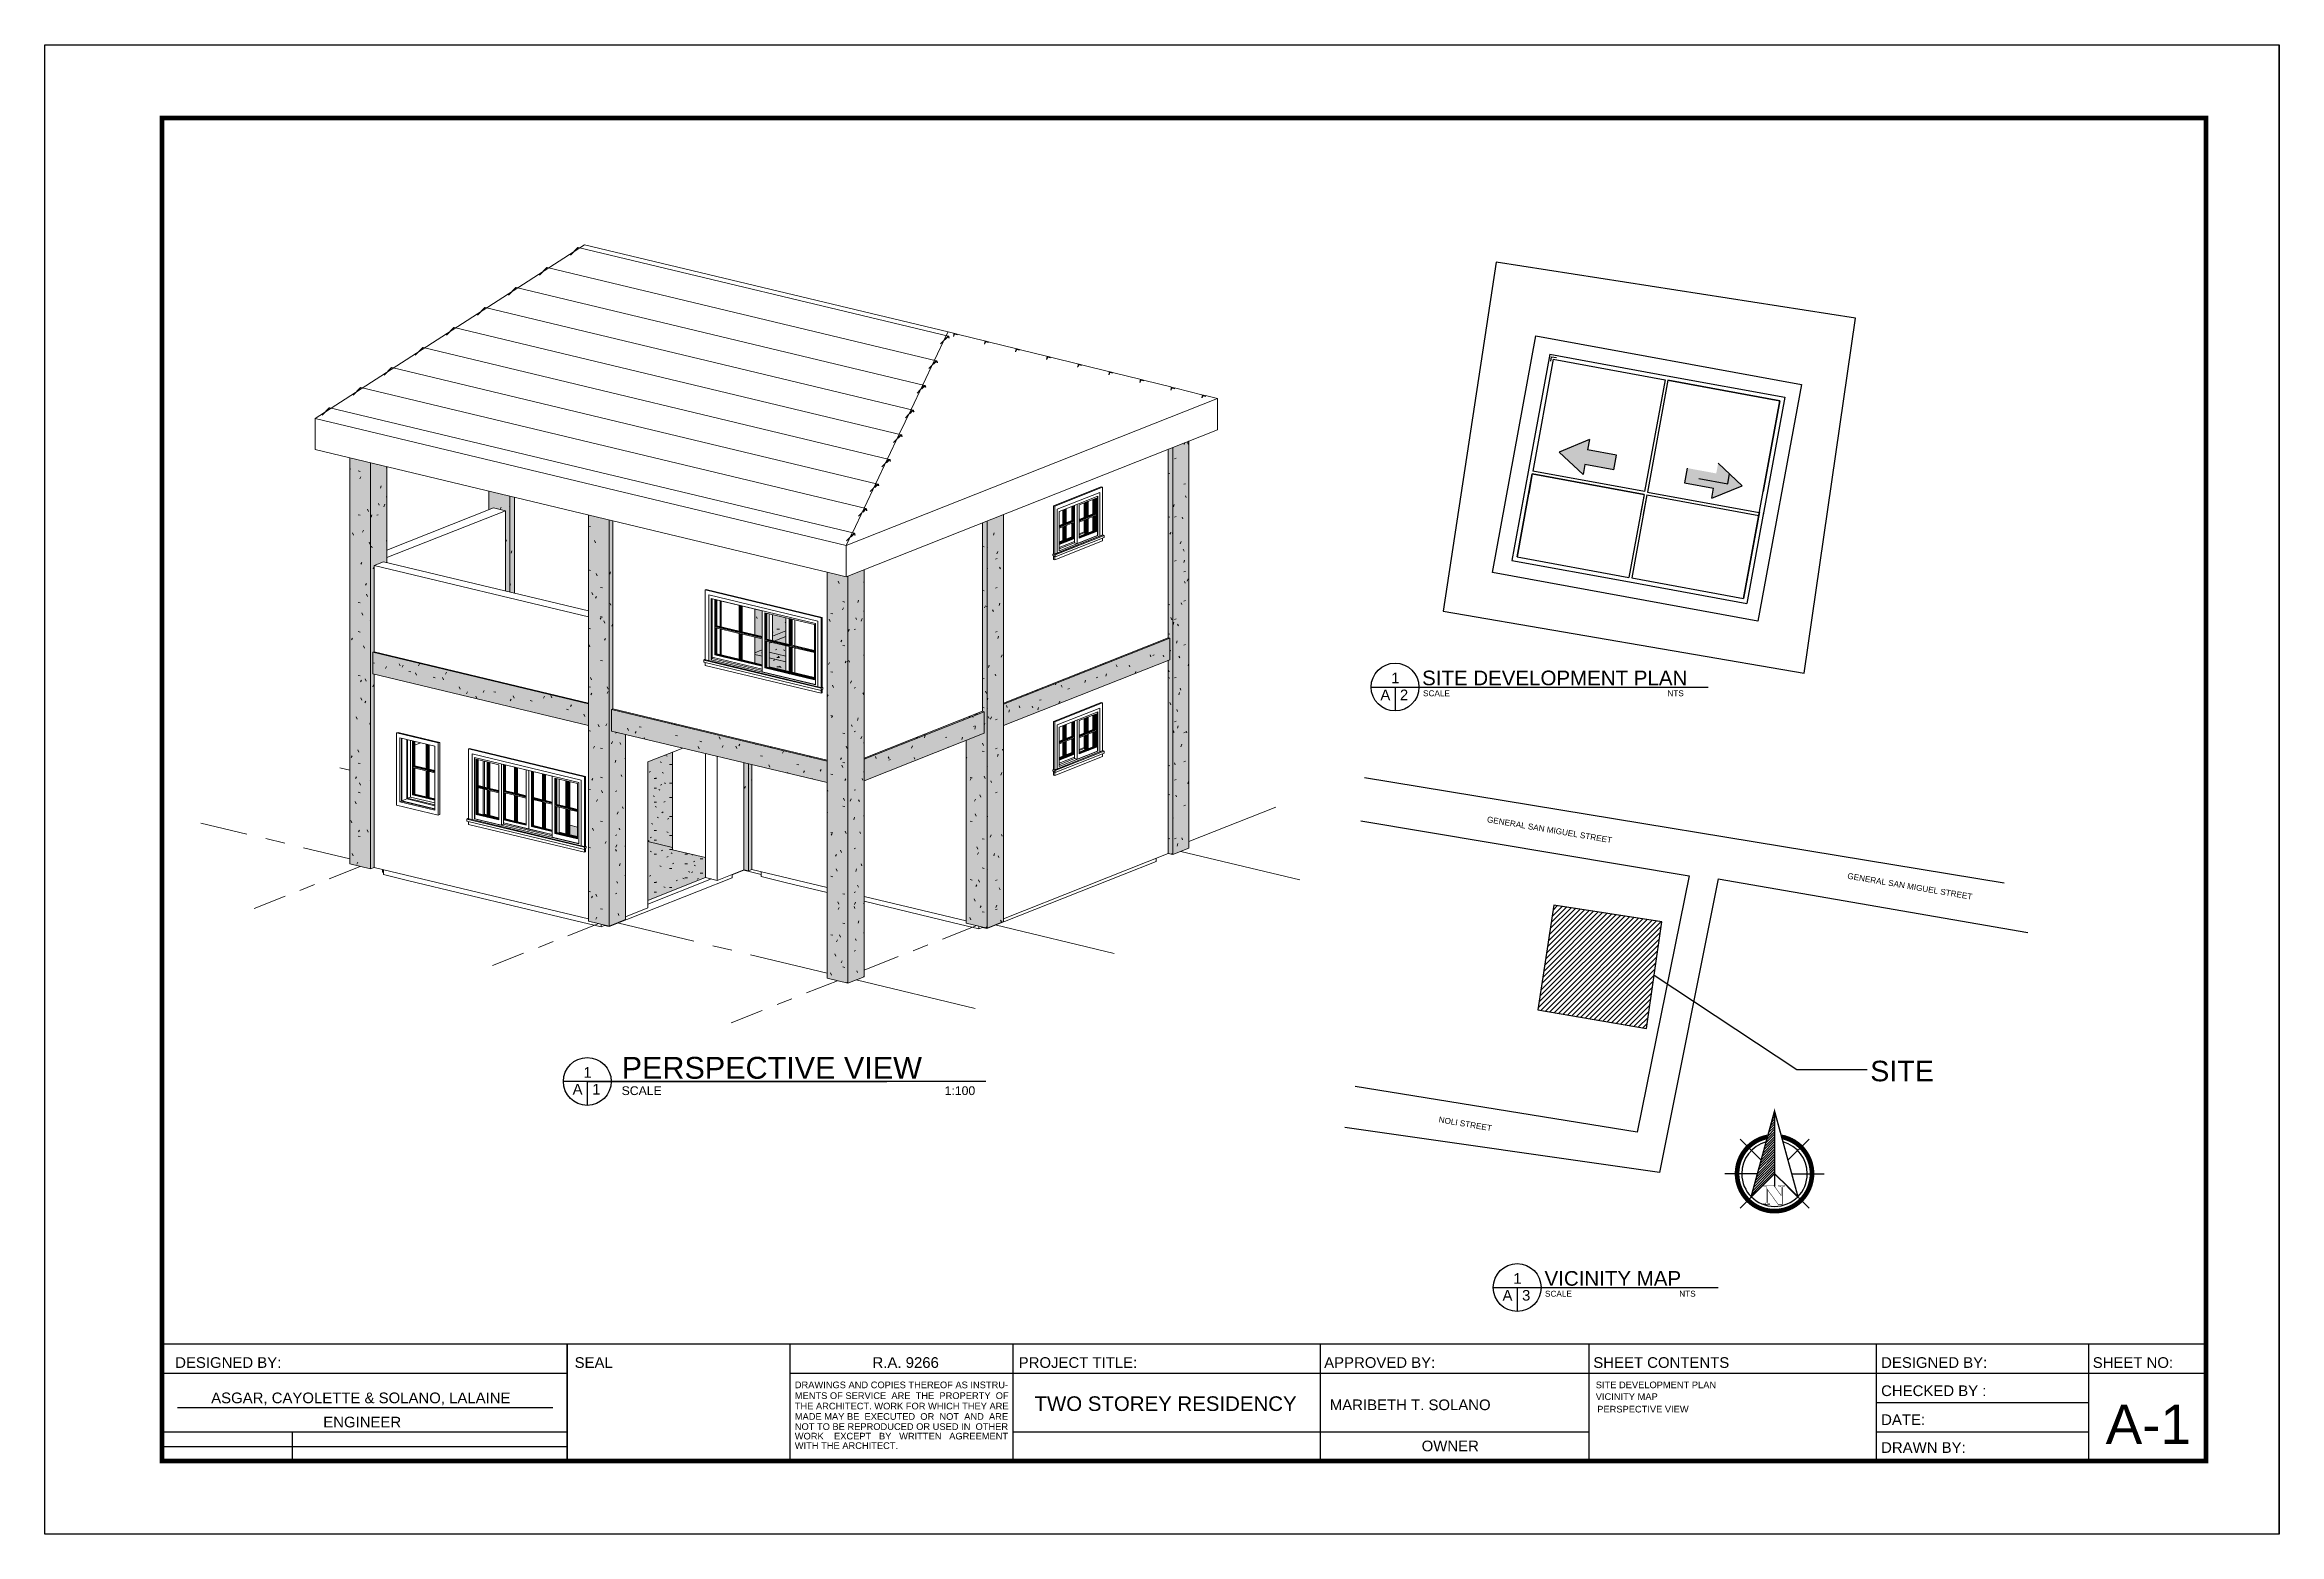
# Model space of a CAD drawing. Header units: inches. Extents: x -1 to 315328, y 6829 to 107833.
# Drawn here: x -1 to 76199, y 56176 to 106976 of the extents above; entities that cross this region are included whole.
import ezdxf

# ---------------------------------------------------------------- set-up
doc = ezdxf.new("R2010")
doc.units = ezdxf.units.IN
doc.header["$MEASUREMENT"] = 0
for name, color, linetype in [('ceco.net 1', 7, 'Continuous'), ('PDF_Geometry', 7, 'Continuous'), ('TEXTS', 2, 'Continuous')]:
    doc.layers.add(name, color=color, linetype=linetype)
doc.layers.add('PDF_Solid Fills', color=7, linetype='Continuous', true_color=0xffffff)
doc.styles.get("Standard").update_dxf_attribs({"font": 'arial.ttf'})

msp = doc.modelspace()

# ---------------------------------------------------------------- texts
for s, height, p in [('1', 361.05685, (45915.09562, 85198.52553)), ('A', 361.05685, (45547.33792, 84622.48128)), ('2', 361.05685, (46213.38076, 84622.48128)), ('1', 361.05685, (18370.3032, 71749.11143)), ('A', 361.05685, (18002.54551, 71173.06719)), ('1', 361.05685, (18668.58834, 71173.06719)), ('1', 361.05685, (50079.76626, 64721.43167)), ('A', 361.05685, (49712.00856, 64145.38742)), ('3', 361.05685, (50378.0514, 64145.38742)), ('DESIGNED BY:', 364.1973291, (4449.20562, 61851.51584)), ('SEAL', 364.197329, (18069.76782, 61851.51584)), ('R.A. 9266', 364.197329, (28228.33419, 61851.51584)), ('PROJECT TITLE:', 364.1973291, (33212.90573, 61851.51584)), ('APPROVED BY:', 364.1973291, (43628.88866, 61851.51584)), ('SHEET CONTENTS', 364.1973291, (52806.62369, 61851.51584)), ('DESIGNED BY:', 364.1973291, (62621.71247, 61851.51584)), ('SHEET NO:', 364.197329, (69836.66074, 61851.51584)), ('ASGAR, CAYOLETTE & SOLANO, LALAINE', 364.1973291, (5676.28721, 60646.87777)), ('DRAWINGS AND COPIES THEREOF AS INSTRU-', 226.9262653, (25577.86923, 61158.54703)), ('MENTS OF SERVICE  ARE  THE  PROPERTY  OF ', 226.9262653, (25577.86923, 60790.77394)), ('VICINITY MAP', 226.9262653, (52890.57349, 60757.13154)), ('SITE DEVELOPMENT PLAN', 226.9262653, (52890.57349, 61158.54703)), ('CHECKED BY :', 364.1973291, (62621.71247, 60889.96115)), ('THE ARCHITECT. WORK FOR WHICH THEY ARE', 226.9262653, (25577.86923, 60435.72476)), ('MADE MAY BE  EXECUTED  OR  NOT  AND  ARE', 226.9262653, (25577.86923, 60080.67686)), ('TWO STOREY RESIDENCY', 498.5828422, (33751.66272, 60382.52451)), ('MARIBETH T. SOLANO', 364.1973291, (43822.04876, 60409.83482)), ('PERSPECTIVE VIEW', 226.9262653, (52940.39312, 60330.82124)), ('DATE:', 364.197329, (62621.71247, 59903.74994)), ('A-1', 1336.300749, (70279.24086, 59259.94425)), ('ENGINEER', 364.197329, (9498.04578, 59821.86209)), ('WORK    EXCEPT   BY   WRITTEN   AGREEMENT ', 226.9262653, (25577.86923, 59411.18766)), ('NOT TO BE REPRODUCED OR USED IN  OTHER', 226.9262653, (25577.86923, 59735.47123)), ('WITH THE ARCHITECT.', 226.9262653, (25577.86923, 59086.90409)), ('OWNER', 364.197329, (46954.17511, 59006.37278)), ('DRAWN BY:', 364.197329, (62621.71247, 58952.23564))]:
    msp.add_text(s, height=height).set_placement(p)
at = {"color": 240, "linetype": 'ByBlock', "true_color": 0xed1f24, "char_height": 200, "attachment_point": 1, "rotation": 350.4185800964}
for s, width, insert in [('GENERAL SAN MIGUEL STREET', 5041.2292015, (49202.13929, 80661.06152)), ('GENERAL SAN MIGUEL STREET', 4863.7628062, (61490.23024, 78734.14215)), ('NOLI STREET', 3975.2138082, (47554.91347, 70426.07703))]:
    msp.add_mtext_dynamic_manual_height_columns(s, width=width, gutter_width=3500, heights=[0], dxfattribs=dict(at, insert=insert))
at = {"color": 240, "linetype": 'ByBlock', "true_color": 0xed1f24, "insert": (62249.29617, 72325.09156), "char_height": 700, "attachment_point": 1}
msp.add_mtext_dynamic_manual_height_columns('SITE', width=3971.3145082, gutter_width=3500, heights=[0], dxfattribs=at)
at = {"layer": 'TEXTS'}
for s, height, p in [('SITE DEVELOPMENT PLAN', 499.9996013, (46969.25034, 85130.74908)), ('SCALE', 200, (47000.97869, 84757.77138)), ('NTS', 200, (55334.33476, 84757.77138)), ('PERSPECTIVE VIEW', 745.3675528, (19674.02989, 71711.84259)), ('SCALE', 298.147259, (19673.09442, 71155.8312)), ('1:100', 298.147259, (30687.88443, 71155.8312)), ('VICINITY MAP', 499.9996013, (51144.44221, 64653.65522)), ('SCALE', 200, (51159.98262, 64280.67752)), ('NTS', 200, (55737.66389, 64280.67752))]:
    msp.add_text(s, height=height, dxfattribs=at).set_placement(p)

# ---------------------------------------------------------------- blocks, each defined once
blk = doc.blocks.new('A$Cf5438962')
blk.add_line((76200, 0), (76200, 50800))
blk.add_lwpolyline([(0, 50800), (76200, 50800), (76200, 0), (0, 0)], close=True)
blk = doc.blocks.new('*X407')
at = {"color": 0}
for p, q in [((147.15, -410.22), (147.62, -409.76)), ((147.35, -409.49), (147.62, -409.23)), ((147.55, -408.76), (147.62, -408.7)), ((145.36, -416.79), (147.62, -414.53)), ((145.56, -416.06), (147.62, -414)), ((145.76, -415.33), (147.62, -413.47)), ((145.96, -414.6), (147.62, -412.94)), ((146.16, -413.87), (147.62, -412.41)), ((146.36, -413.14), (147.62, -411.88)), ((146.55, -412.41), (147.62, -411.35)), ((146.75, -411.68), (147.62, -410.82)), ((146.95, -410.95), (147.62, -410.29)), ((143.56, -423.36), (147.62, -419.3)), ((143.76, -422.63), (147.62, -418.77)), ((143.96, -421.9), (147.62, -418.24)), ((144.16, -421.17), (147.62, -417.71)), ((144.36, -420.44), (147.62, -417.18)), ((144.56, -419.71), (147.62, -416.65)), ((144.76, -418.98), (147.62, -416.12)), ((144.96, -418.25), (147.62, -415.59)), ((145.16, -417.52), (147.62, -415.06)), ((142.76, -426.28), (147.62, -421.42)), ((142.96, -425.55), (147.62, -420.89)), ((143.16, -424.82), (147.62, -420.36)), ((143.36, -424.09), (147.62, -419.83))]:
    blk.add_line(p, q, dxfattribs=at)

# ---------------------------------------------------------------- hatches: boundary and pattern name
h = msp.add_hatch(color=256)
h.dxf.hatch_style = 1
h.paths.add_polyline_path([(52676.90416, 93507.57963), (51637.89249, 93081.3587), (52457.73473, 92313.85089), (52521.55968, 92661.47999), (53509.99642, 92480.00231), (53601.51596, 92978.47286), (52613.07922, 93159.95053)])
h = msp.add_hatch(color=256)
h.dxf.hatch_style = 1
h.paths.add_polyline_path([(56844.23036, 91508.48723), (57883.24203, 91934.70816), (57063.39979, 92702.21597), (56999.57484, 92354.58687), (56011.1381, 92536.06455), (55919.61856, 92037.59401), (56908.0553, 91856.11633)])
at = {"linetype": 'ByBlock', "true_color": 0xcd2027}
h = msp.add_hatch(dxfattribs=at)
h.set_pattern_fill('ANSI31', color=242, scale=1000)
h.set_pattern_definition([(45, (-134058.12, -172911.03), (-88.38835, 88.38835), [])])
h.paths.add_polyline_path([(51459.64197, 77635.35986), (50918.84415, 74058.03349), (54618.59791, 73423.20599), (55142.22953, 77060.58501)])
at = {"layer": 'PDF_Solid Fills', "transparency": 33554559}
for points in [[(38463.18418, 79357.0573), (38463.18418, 93242.6831), (38310.59928, 93182.2362), (38310.59928, 86748.9262), (38361.45988, 86736.7432), (38361.45988, 86001.212), (38310.59928, 85981.062), (38310.59928, 79393.6051)], [(38463.18418, 79357.0573), (39016.85848, 79576.4008), (39016.85848, 93462.0252), (38463.18418, 93242.6831), (38463.18418, 80418.8294)], [(11114.24008, 78868.6395), (11232.88628, 78915.6403), (11232.88628, 85510.2891), (11193.33548, 85519.7621), (11193.33548, 86255.2953), (11232.88628, 86270.9611), (11232.88628, 89213.09), (11549.27118, 89338.4292), (11667.91668, 89310.01), (11667.91668, 92584.8302), (11114.24008, 92717.4512), (11114.24008, 78915.6403)], [(15860.03318, 88305.8781), (15860.03318, 91580.6981), (15147.98338, 91751.2541), (15147.98338, 91119.7301), (15300.56518, 91180.1761), (15707.45148, 91082.7151), (15707.45148, 88342.4262), (15844.57608, 88309.5792)], [(16018.22568, 88267.9862), (16018.22568, 91542.8071), (15860.03318, 91580.6981), (15860.03318, 88305.8781), (15943.51248, 88285.8811)], [(19251.95328, 76919.423), (19805.62958, 77138.765), (19805.62958, 83456.8711), (19331.05028, 83570.546), (19331.05028, 84306.0784), (19370.59838, 84321.7454), (19366.88938, 90740.7061), (19251.95328, 90768.2361), (19251.95328, 77788.5789)], [(32135.45968, 76850.2854), (32135.45968, 90735.9101), (31982.87718, 90675.4641), (31982.87718, 84242.154), (32033.73778, 84229.9714), (32033.73778, 83494.4398), (31423.40908, 83252.6528), (31423.40908, 77020.8421)], [(32135.45968, 76850.2854), (32689.13398, 77069.6275), (32689.13398, 90955.2541), (32135.45968, 90735.9101), (32135.45968, 80418.8294)], [(27389.66728, 74970.2073), (27389.66728, 88855.8322), (27331.75738, 88832.89), (26677.61748, 88989.5772), (26677.61748, 75140.7639)], [(27389.66728, 74970.2073), (27943.34358, 75189.5493), (27943.34358, 89075.174), (27389.66728, 88855.8322), (27389.66728, 80418.8294)], [(18539.90348, 84495.5811), (18539.90348, 84520.72), (11232.88628, 86270.9611), (11193.33548, 86255.2953), (18114.36248, 84597.5102)], [(18539.90348, 83760.048), (18539.90348, 84495.5811), (11193.33548, 86255.2953), (11193.33548, 85519.7621), (18114.36248, 83861.9782)], [(32689.13398, 83754.0803), (38361.45988, 86001.212), (38361.45988, 86736.7432), (32689.13398, 84489.6119), (32689.13398, 84364.2037)], [(26677.61748, 81810.8323), (26677.61748, 82546.3639), (19331.05028, 84306.0784), (19331.05028, 83570.546), (26028.73738, 81966.2583)], [(26677.61748, 82546.3639), (26677.61748, 82571.5043), (19370.59838, 84321.7454), (19336.73958, 84304.715), (26424.45548, 82607.0039)], [(27943.34358, 81874.0014), (32033.73778, 83494.4398), (32033.73778, 84229.9714), (27943.34358, 82609.5322), (27943.34358, 82391.5177)]]:
    msp.add_hatch(color=256, dxfattribs=at).paths.add_polyline_path(points)
h = msp.add_hatch(color=256, dxfattribs=at)
h.paths.add_polyline_path([(23997.74638, 78799.5011), (24116.39138, 78846.5043), (24116.39138, 82424.3188), (23997.74638, 82452.739), (23997.74638, 80418.8294)], flags=0)
h.paths.add_polyline_path([(24212.27038, 86239.8072), (24467.65538, 86340.981), (24467.65538, 86713.292), (24212.27038, 86774.463), (24212.27038, 86327.1642)], flags=0)
h.paths.add_polyline_path([(24467.65538, 86789.1282), (24467.65538, 87670.77), (24212.27038, 87731.9432), (24212.27038, 86850.3011), (24445.86238, 86794.3482)], flags=0)
h = msp.add_hatch(color=256, dxfattribs=at)
h.paths.add_polyline_path([(25273.89438, 85623.6981), (25273.89438, 86475.475), (24779.57938, 86593.8771), (24698.71838, 86561.844), (24698.71838, 85761.4701), (25237.29938, 85632.4632)], flags=0)
h.paths.add_polyline_path([(24467.65538, 85831.6502), (24467.65538, 86340.981), (24212.27038, 86239.8072), (24212.27038, 85892.8212), (24445.86238, 85836.8703)], flags=0)
h.paths.add_polyline_path([(25273.89438, 86551.3112), (25270.83538, 87433.6869), (24822.55738, 87541.0611), (24822.55738, 86659.419), (25237.29938, 86560.077)], flags=0)
h = msp.add_hatch(color=256, dxfattribs=at)
h.paths.add_polyline_path([(20562.65738, 77794.3131), (22528.66838, 78573.1614), (22528.66838, 79251.9494), (21409.46138, 79520.0318), (21409.46138, 82853.1335), (20562.65738, 82517.6652), (20562.65738, 78061.6685)], flags=0)
h.paths.add_polyline_path([(18172.37028, 79969.3948), (18172.37028, 80295.4072), (17911.74598, 80357.8339), (17911.74598, 80031.8223), (18129.05938, 79979.77)], flags=0)

# ---------------------------------------------------------------- linework, layer by layer
for p, q in [((3999.25576, 104476.01297), (3999.25576, 58676.01297)), ((3999.25576, 104476.01297), (3999.25576, 58676.01297)), ((3999.25576, 104476.01297), (3999.25576, 58676.01297)), ((52676.90416, 93507.57963), (51637.89249, 93081.3587)), ((51637.89249, 93081.3587), (52457.73473, 92313.85089)), ((52676.90416, 93507.57963), (52613.07922, 93159.95053)), ((53601.51596, 92978.47286), (52613.07922, 93159.95053)), ((53509.99642, 92480.00231), (53601.51596, 92978.47286)), ((52521.55968, 92661.47999), (52457.73473, 92313.85089)), ((53509.99642, 92480.00231), (52521.55968, 92661.47999)), ((56011.1381, 92536.06455), (55919.61856, 92037.59401)), ((57883.24203, 91934.70816), (57063.39979, 92702.21597)), ((57390.2554, 92001.53088), (57454.08034, 92349.15999)), ((55919.61856, 92037.59401), (56908.0553, 91856.11633)), ((56401.81865, 92183.00856), (57390.2554, 92001.53088)), ((56844.23036, 91508.48723), (57883.24203, 91934.70816)), ((56844.23036, 91508.48723), (56908.0553, 91856.11633)), ((3999.25576, 62676.01297), (73699.25576, 62676.01297)), ((3999.25576, 62676.01297), (73699.25576, 62676.01297)), ((17807.15184, 62676.01297), (17807.15184, 58676.01297)), ((17810.2497, 62676.01297), (17810.2497, 58676.01297)), ((25407.15184, 62676.01297), (25407.15184, 58676.01297)), ((33007.15184, 62676.01297), (33007.15184, 58676.01297)), ((43492.64229, 62676.01297), (43492.64229, 58676.01297)), ((52659.36279, 62676.01297), (52659.36279, 58676.01297)), ((62456.59989, 62676.01297), (62456.59989, 58676.01297)), ((3999.25576, 61676.01297), (17810.2497, 61676.01297)), ((25407.15184, 61676.01297), (73699.25576, 61676.01297)), ((4524.79744, 60501.75475), (17324.53489, 60501.75475)), ((17807.15184, 60676.01297), (17810.2497, 60676.01297)), ((62456.59989, 60676.01297), (69699.25576, 60676.01297)), ((3999.25576, 59676.01297), (17810.2497, 59676.01297)), ((8449.79735, 58676.01297), (8449.79735, 59676.01297)), ((33007.15184, 59676.01297), (52659.36279, 59676.01297)), ((62456.59989, 59676.01297), (69699.25576, 59676.01297)), ((3999.25576, 59176.01297), (17810.2497, 59176.01297))]:
    msp.add_line(p, q)
at = {"color": 240, "linetype": 'ByBlock', "true_color": 0xed1f24}
for p, q in [((49489.11937, 99562.56909), (47689.63663, 87659.16102)), ((61742.77979, 97650.02916), (49489.11937, 99562.56909)), ((60000.41685, 85546.79834), (61742.77979, 97650.02916)), ((47689.63663, 87659.16102), (60000.41685, 85546.79834)), ((45006.71103, 81987.33074), (66811.55654, 78394.91259)), ((44877.5641, 80503.0385), (56077.28696, 78631.87141)), ((56077.28696, 78631.87141), (54296.86263, 69885.42301)), ((57060.72482, 78523.98219), (55068.92402, 68517.51743)), ((57060.72482, 78523.98219), (67629.50917, 76695.50652)), ((51459.64197, 77635.35986), (50918.84415, 74058.03349)), ((55142.22953, 77060.58501), (51459.64197, 77635.35986)), ((54618.59791, 73423.20599), (55142.22953, 77060.58501)), ((50918.84415, 74058.03349), (54618.59791, 73423.20599)), ((54296.86263, 69885.42301), (44686.86913, 71450.34849)), ((55068.92402, 68517.51743), (44334.00566, 70050.1131))]:
    msp.add_line(p, q, dxfattribs=at)
at = {"color": 251, "true_color": 0x636466}
for p, q in [((51322.26444, 96422.75296), (50586.39164, 92414.74644)), ((51442.71108, 96248.13163), (50742.95474, 92436.83709)), ((51322.26444, 96422.75296), (55330.27095, 95686.88016)), ((51355.40042, 96187.90831), (51382.48776, 96335.4423)), ((51382.48776, 96335.4423), (51554.61074, 96303.8404)), ((51442.71108, 96248.13163), (55254.00562, 95548.3753)), ((55254.00562, 95548.3753), (54554.24928, 91737.08076)), ((55352.36161, 95530.31707), (54652.60527, 91719.02253)), ((55330.27095, 95686.88016), (59338.27747, 94951.00737)), ((55352.36161, 95530.31707), (59163.65615, 94830.56073)), ((59163.65615, 94830.56073), (55352.36161, 95530.31707)), ((57926.66752, 88093.17554), (59163.65615, 94830.56073)), ((59163.65615, 94830.56073), (58595.16233, 91734.20096)), ((59338.27747, 94951.00737), (58602.40468, 90943.00085)), ((50586.39164, 92414.74644), (50031.10113, 89390.29981)), ((50724.89651, 92338.48111), (50205.72246, 89510.74645)), ((50205.72246, 89510.74645), (50724.89651, 92338.48111)), ((50724.89651, 92338.48111), (50602.6631, 91672.72433)), ((50724.89651, 92338.48111), (54536.19105, 91638.72477)), ((54536.19105, 91638.72477), (50724.89651, 92338.48111)), ((54554.24928, 91737.08076), (50742.95474, 92436.83709)), ((54536.19105, 91638.72477), (54017.01699, 88810.99011)), ((54634.54704, 91620.66654), (54115.37298, 88792.93188)), ((54536.19105, 91638.72477), (54413.95764, 90972.96799)), ((54634.54704, 91620.66654), (54512.31363, 90954.90976)), ((54634.54704, 91620.66654), (58445.84158, 90920.9102)), ((54652.60527, 91719.02253), (58463.89981, 91019.26619)), ((58468.41436, 91043.85519), (57926.66752, 88093.17554)), ((58615.94835, 91016.76785), (58047.11416, 87918.55422)), ((58445.84158, 90920.9102), (58323.60817, 90255.15342)), ((50031.10113, 89390.29981), (54039.10765, 88654.42701)), ((50205.72246, 89510.74645), (54017.01699, 88810.99011)), ((54039.10765, 88654.42701), (58047.11416, 87918.55422)), ((54115.37298, 88792.93188), (57926.66752, 88093.17554)), ((54115.37298, 88792.93188), (57926.66752, 88093.17554))]:
    msp.add_line(p, q, dxfattribs=at)
for points in [[(-0.74424, 106976.01297), (76199.25576, 106976.01297), (76199.25576, 56176.01297), (-0.74424, 56176.01297)], [(50851.85856, 97044.78328), (59900.60947, 95383.42629), (58419.83478, 87318.23534), (49371.08387, 88979.59232)], [(73699.25576, 58676.01297), (69699.25576, 58676.01297), (69699.25576, 62676.01297), (73699.25576, 62676.01297)]]:
    msp.add_lwpolyline(points, close=True)
at = {"const_width": 150}
msp.add_lwpolyline([(3999.25576, 104476.01297), (73699.25576, 104476.01297), (73699.25576, 58676.01297), (3999.25576, 58676.01297)], close=True, dxfattribs=at)
at = {"color": 240, "linetype": 'ByBlock', "true_color": 0xed1f24}
msp.add_lwpolyline([(54880.41372, 75241.8955), (59751.447, 72029.43203), (62148.17918, 72029.43203)], dxfattribs=at)
at = {"layer": 'ceco.net 1'}
for p, q in [((58986.36739, 70611.58202), (58986.36739, 68040.2568)), ((58527.30832, 68933.84989), (57809.29276, 69651.86544)), ((59445.42646, 68933.84989), (60163.44201, 69651.86544)), ((58401.35189, 68474.79082), (57289.67795, 68474.79082)), ((58527.30832, 68015.73175), (57809.29276, 67297.71619)), ((59445.42646, 68015.73175), (60163.44201, 67297.71619)), ((59571.38289, 68474.79082), (60683.05683, 68474.79082))]:
    msp.add_line(p, q, dxfattribs=at)
for points, const_width in [([(58185.32892, 67682.91087), (58986.36739, 70611.58202), (59785.19066, 67692.10705), (58986.36739, 68474.79082), (58185.32892, 67682.91087)], 47.9294), ([(58738.83554, 67527.06271), (58738.83554, 67516.17834), (58739.6728, 67505.29397), (58741.34732, 67496.08411), (58743.02184, 67488.54878), (58745.53362, 67481.01344), (58748.0454, 67475.15263), (58751.39444, 67470.96633), (58754.74347, 67467.61729), (58758.92977, 67465.10551), (58764.79059, 67463.43099), (58771.48866, 67460.91921), (58779.86126, 67459.2447), (58789.90837, 67457.57018), (58800.79274, 67455.89566), (58813.35163, 67455.0584), (58826.74779, 67455.0584), (58826.74779, 67429.94062), (58613.24663, 67429.94062), (58613.24663, 67455.0584), (58619.10744, 67455.0584), (58630.82908, 67455.0584), (58641.71345, 67455.89566), (58651.76056, 67457.57018), (58660.97042, 67459.2447), (58668.50575, 67460.91921), (58675.20383, 67463.43099), (58681.06464, 67465.10551), (58685.25094, 67467.61729), (58689.43724, 67470.96633), (58693.62353, 67475.15263), (58696.97257, 67481.01344), (58699.48435, 67487.71152), (58701.99613, 67496.08411), (58703.67065, 67504.45671), (58704.50791, 67514.50382), (58704.50791, 67524.55093), (58704.50791, 68049.5126), (58613.24663, 68049.5126), (58613.24663, 68074.63038), (58961.54656, 68074.63038), (59216.07343, 67722.14416), (59216.07343, 67973.32199), (59216.07343, 67985.04362), (59215.23617, 67995.09074), (59213.56165, 68004.30059), (59211.88713, 68012.67319), (59210.21261, 68020.20852), (59206.86357, 68026.06934), (59204.35179, 68030.25563), (59201.00276, 68033.60467), (59195.9792, 68036.95371), (59189.28112, 68040.30275), (59181.74579, 68042.81453), (59173.37319, 68045.3263), (59163.32608, 68047.00082), (59152.44171, 68048.67534), (59140.72008, 68049.5126), (59128.16118, 68049.5126), (59125.64941, 68049.5126), (59125.64941, 68074.63038), (59339.15056, 68074.63038), (59339.15056, 68049.5126), (59332.45249, 68049.5126), (59320.73086, 68049.5126), (59310.68374, 68048.67534), (59300.63663, 68047.00082), (59291.42677, 68045.3263), (59283.89144, 68043.65179), (59277.19336, 68041.14001), (59271.33255, 68038.62823), (59267.14625, 68036.11645), (59263.79721, 68031.93015), (59260.44818, 68026.9066), (59257.9364, 68020.20852), (59255.42462, 68013.51045), (59253.7501, 68005.13785), (59252.07558, 67995.09074), (59251.23832, 67985.04362), (59251.23832, 67973.32199), (59251.23832, 67429.94062), (59106.39244, 67429.94062), (58738.83554, 67942.34339), (58738.83554, 67527.06271), (58738.83554, 67527.06271)], 15.97647)]:
    msp.add_lwpolyline(points, dxfattribs=dict(at, const_width=const_width))
at = {"layer": 'ceco.net 1', "const_width": 159.76465}
for points in [[(57708.25015, 68474.79082, 1), (60264.48463, 68474.79082, 0.3594149487), (59228.56208, 69729.75114, 1)], [(58744.1727, 69729.75114, 0.3594149487), (57708.25015, 68474.79082, 1)]]:
    msp.add_lwpolyline(points, format="xyb", dxfattribs=at)
at = {"layer": 'ceco.net 1'}
for start, end in [(105.0269589652, 180), (0, 74.9730410348), (180, 0)]:
    msp.add_arc((58986.36739, 68474.79082), 1118.35258, start, end, dxfattribs=at)
at = {"layer": 'PDF_Geometry', "lineweight": 9}
for points in [[(27537.75538, 90328.1941), (27331.75738, 89895.8361), (9225.34538, 94232.8412), (18407.44038, 100155.449), (30805.10918, 97185.851), (30985.69998, 97141.0783)], [(30550.34428, 96778.2472), (30790.99328, 97029.4923), (30798.58948, 97035.6961), (30806.45918, 97038.8551), (30814.06348, 97038.7509), (18195.72548, 100061.2061), (18188.12118, 100061.3084), (18180.25148, 100058.1513), (18172.65528, 100051.9448), (17932.00508, 99800.702)], [(30149.84338, 95937.4772), (30390.49248, 96188.7212), (30398.09058, 96194.9262), (30405.96028, 96198.0832), (30413.56448, 96197.981), (17136.68118, 99378.1754), (17129.07768, 99378.2792), (17121.20718, 99375.1214), (17113.61138, 99368.9164), (16872.96278, 99117.6713)], [(29749.24338, 95096.7301), (29989.89348, 95347.9752), (29997.48938, 95354.1791), (30005.35948, 95357.338), (30012.96328, 95357.2343), (16077.73948, 98695.1203), (16070.13608, 98695.2241), (16062.26558, 98692.0647), (16054.66978, 98685.8613), (15814.02038, 98434.6162)], [(29348.64258, 94255.9842), (29589.29228, 94507.2282), (29596.88738, 94513.432), (29604.75828, 94516.591), (29612.36128, 94516.4872), (15018.79708, 98012.0652), (15011.19438, 98012.169), (15003.32468, 98009.0104), (14995.72658, 98002.8062), (14755.07718, 97751.5611)], [(28948.04138, 93415.2371), (29188.69038, 93666.4811), (29196.28618, 93672.687), (29204.15818, 93675.8441), (29211.76238, 93675.742), (13959.85618, 97329.0101), (13952.25278, 97329.1142), (13944.38228, 97325.9553), (13936.78568, 97319.7511), (13696.13548, 97068.5071)], [(29943.27448, 95376.994), (30742.38948, 97054.21)], [(30709.93748, 96919.5432), (30796.80728, 97010.2372), (30800.60448, 97013.3389), (30804.54048, 97014.919), (30808.34258, 97014.8671)], [(30744.43148, 97058.4981), (30805.10918, 97185.851)], [(30808.34518, 97014.8671), (30811.76048, 97013.1871), (30814.55138, 97009.9931), (30816.53038, 97005.5051), (30828.32738, 96966.4441)], [(30844.66648, 96972.9173), (30830.44028, 97020.0272), (30826.48218, 97029.004), (30820.89938, 97035.3902), (30814.06958, 97038.7502)], [(31039.70848, 97128.1422), (30938.97148, 97152.2721)], [(30986.22108, 97028.9952), (31000.44768, 97087.3761), (31004.40498, 97099.4889), (31009.98968, 97110.3001), (31016.81808, 97119.0701), (31024.42838, 97125.2042), (31032.29808, 97128.2822), (31039.70468, 97128.1422), (31039.89468, 97128.0961), (31160.03928, 97097.8551), (32044.66308, 96878.534)], [(31002.56178, 97035.4691), (31014.35758, 97083.8742), (31016.33658, 97089.932), (31019.12748, 97095.337), (31022.54238, 97099.722)], [(31024.68628, 97101.4512), (31026.34868, 97102.789), (31030.28318, 97104.329), (31033.98568, 97104.2573), (31034.08108, 97104.2359), (31120.95168, 97082.3682)], [(32098.75238, 96865.5789), (31997.93608, 96889.7282)], [(32063.44818, 96836.926), (32059.49158, 96824.8139), (32045.23368, 96766.306)], [(32062.28538, 96775.697), (32073.40148, 96821.312), (32075.37978, 96827.3702), (32078.17138, 96832.7741), (32081.58628, 96837.1602), (32085.39028, 96840.2272), (32089.32708, 96841.7649), (32093.02808, 96841.6951), (32093.12568, 96841.6722), (32180.17028, 96819.7621)], [(32063.44968, 96836.926), (32069.03208, 96847.7372), (32075.86268, 96856.508), (32083.47228, 96862.642), (32091.34268, 96865.7201), (32098.74708, 96865.5789), (32098.93858, 96865.5331), (32219.26018, 96835.2483), (33103.62758, 96615.9909)], [(28547.44048, 92574.4901), (28788.08958, 92825.7352), (28795.68538, 92831.9402), (28803.55738, 92835.0982), (28811.16048, 92834.994), (12900.91458, 96645.9561), (12893.31108, 96646.0591), (12885.43908, 96642.9021), (12877.84328, 96636.6959), (12637.19308, 96385.452)], [(30309.26148, 96078.587), (30396.30828, 96169.4672), (30400.10548, 96172.569), (30404.04148, 96174.149), (30407.84318, 96174.0971)], [(30407.84628, 96174.0952), (30411.26158, 96172.4152), (30414.05238, 96169.2231), (30416.03148, 96164.734), (30427.85858, 96125.5711)], [(30444.19728, 96132.0432), (30429.94138, 96179.2561), (30425.98318, 96188.2321), (30420.40038, 96194.6202), (30413.57018, 96197.9802)], [(33157.69408, 96603.0412), (33052.74558, 96628.18)], [(33104.18448, 96503.8022), (33118.43318, 96562.2762), (33122.39128, 96574.3882), (33127.97448, 96585.1991), (33134.80438, 96593.9702), (33142.41468, 96600.1019), (33150.28438, 96603.1812), (33157.68948, 96603.0412), (33157.88018, 96602.995), (33278.15298, 96572.7219), (34162.59058, 96353.447)], [(33120.52518, 96510.275), (33132.34308, 96558.7743), (33134.32218, 96564.8301), (33137.11378, 96570.2363), (33140.52868, 96574.622), (33144.33348, 96577.6891), (33148.26868, 96579.2271), (33151.97048, 96579.1562), (33152.06658, 96579.1341), (33239.06458, 96557.2362)], [(34216.63568, 96340.503), (34115.52948, 96364.7202)], [(34338.83118, 96309.7463), (34216.82338, 96340.4572), (34216.63108, 96340.503), (34209.22598, 96340.643), (34201.35558, 96337.5642), (34193.74678, 96331.432), (34186.91618, 96322.6609), (34181.33368, 96311.8501), (34177.37408, 96299.738), (34163.13528, 96241.2991)], [(34179.47448, 96247.7719), (34191.28478, 96296.2361), (34193.26308, 96302.292), (34196.05468, 96307.6981), (34199.46958, 96312.0831), (34203.27508, 96315.1502), (34207.21038, 96316.689), (34210.91208, 96316.618), (34211.00828, 96316.5952), (34297.95738, 96294.7102)], [(34338.83118, 96309.7531), (35221.55508, 96090.9039)], [(35275.57738, 96077.9652), (35174.82818, 96102.097)], [(35222.08618, 95978.7949), (35236.31648, 96037.1991), (35240.27458, 96049.3119), (35245.85708, 96060.1212), (35252.68768, 96068.8931), (35260.29718, 96075.026), (35268.16768, 96078.1052), (35275.57198, 96077.9652), (35275.76498, 96077.9191), (35395.94018, 96047.6682), (36280.51818, 95828.3601)], [(35238.42528, 95985.2692), (35250.22638, 96033.6972), (35252.20548, 96039.7542), (35254.99708, 96045.16), (35258.41118, 96049.545), (35262.21678, 96052.6112), (35266.15278, 96054.1501), (35269.85528, 96054.0803), (35269.95068, 96054.057), (35356.85028, 96032.1839)], [(27746.34038, 90892.9731), (27986.98938, 91144.2181), (27994.58518, 91150.4231), (28002.45718, 91153.5811), (28010.06028, 91153.4771), (10782.92908, 95279.8711), (10775.32408, 95279.9729), (10767.45358, 95276.8163), (10759.85778, 95270.6101), (10519.20828, 95019.3662)], [(28403.05838, 91994.3271), (28410.66148, 91994.2251), (11841.87068, 95962.9262), (11834.26718, 95963.028), (11826.39678, 95959.871), (11818.79938, 95953.6652), (11578.14998, 95702.422)], [(29542.69428, 94536.2431), (29941.22948, 95372.7071)], [(29908.70838, 95237.8922), (29995.70638, 95328.7202), (29999.50428, 95331.8223), (30003.44028, 95333.4012), (30007.24238, 95333.3501)], [(30007.24548, 95333.3501), (30010.66038, 95331.6701), (30013.45158, 95328.476), (30015.43028, 95323.988), (30027.24858, 95284.8531)], [(30043.58848, 95291.3251), (30029.34058, 95338.5102), (30025.38238, 95347.487), (30019.79848, 95353.8731), (30012.96938, 95357.2331)], [(36334.51978, 95815.4271), (36233.79118, 95839.5539)], [(36281.03538, 95716.2923), (36295.25818, 95774.661), (36299.21628, 95786.7741), (36304.80178, 95797.5831), (36311.62928, 95806.3542), (36319.23808, 95812.4883), (36327.11008, 95815.5671), (36334.51668, 95815.4271), (36334.70668, 95815.3809), (36454.83298, 95785.143), (37339.48418, 95565.817)], [(36297.37608, 95722.7662), (36309.16808, 95771.1591), (36311.14708, 95777.216), (36313.93948, 95782.6199), (36317.35438, 95787.0061), (36321.15838, 95790.0731), (36325.09368, 95791.6119), (36328.79768, 95791.5421), (36328.89158, 95791.5192), (36415.74458, 95769.658)], [(37393.56438, 95552.8642), (37292.75568, 95577.01)], [(37340.04878, 95453.6031), (37354.30358, 95512.0992), (37358.26168, 95524.2112), (37363.84338, 95535.0201), (37370.67318, 95543.7913), (37378.28428, 95549.9249), (37386.15478, 95553.0042), (37393.55828, 95552.8642), (37393.75058, 95552.818), (37514.05388, 95522.5362), (38398.44718, 95303.2731)], [(37356.38788, 95460.0751), (37368.21348, 95508.5973), (37370.19098, 95514.6531), (37372.98338, 95520.0581), (37376.39828, 95524.4431), (37380.20378, 95527.5102), (37384.13748, 95529.0501), (37387.83928, 95528.9792), (37387.93698, 95528.9571), (37474.96398, 95507.0512)], [(38452.50608, 95290.326), (38351.71868, 95314.4669)], [(38398.99958, 95191.1), (38413.24518, 95249.5591), (38417.20328, 95261.6731), (38422.78498, 95272.482), (38429.61478, 95281.2531), (38437.22588, 95287.3872), (38445.09638, 95290.466), (38452.49998, 95290.326), (38452.69218, 95290.2802), (38572.94678, 95260.0102), (39457.41028, 95040.7292)], [(38415.33868, 95197.572), (38427.15508, 95246.0591), (38429.13268, 95252.115), (38431.92498, 95257.52), (38435.33988, 95261.905), (38439.14548, 95264.972), (38443.07918, 95266.512), (38446.78098, 95266.441), (38446.87858, 95266.4182), (38533.85678, 95244.5252)], [(39457.95038, 94928.5962), (39472.18688, 94987.021), (39476.14498, 94999.1349), (39481.72668, 95009.9442), (39488.55648, 95018.715), (39496.16758, 95024.849), (39504.03808, 95027.9282), (39511.44158, 95027.786), (39511.63388, 95027.7421), (39631.83958, 94997.4843), (39987.20458, 94909.3812), (27331.75738, 89895.8361), (27331.75738, 88832.89), (27009.54838, 88910.0692), (9547.55608, 93092.718), (9225.34538, 93169.896), (9225.34538, 94232.8412)], [(27345.73838, 90052.2281), (27586.38838, 90303.4711), (27593.98538, 90309.6771), (27601.85638, 90312.8341), (27609.45928, 90312.7301), (9723.98738, 94596.8152), (9716.38238, 94596.919), (9708.51188, 94593.7611), (9700.91608, 94587.5562), (9460.26668, 94336.311)], [(39987.20458, 94909.3812), (39987.20458, 93846.436), (27331.75738, 88832.89)], [(29142.11638, 93695.4911), (29540.65148, 94531.9531)], [(29508.15638, 94397.197), (29595.10558, 94487.975), (29598.90348, 94491.0771), (29602.84018, 94492.6541), (29606.64158, 94492.6041)], [(29606.64428, 94492.603), (29610.05958, 94490.923), (29612.85148, 94487.7301), (29614.82948, 94483.241), (29626.63938, 94444.135)], [(29642.98038, 94450.607), (29628.73938, 94497.7631), (29624.78048, 94506.7403), (29619.19728, 94513.1261), (29612.36748, 94516.4861)], [(39511.44768, 95027.7882), (39410.68168, 95051.9231)], [(39474.28948, 94935.069), (39486.09678, 94983.5202), (39488.07428, 94989.5772), (39490.86668, 94994.9811), (39494.28158, 94999.3672), (39498.08708, 95002.4342), (39502.02078, 95003.9731), (39505.72568, 95003.9033), (39505.82028, 95003.88), (39592.75268, 94981.9993)], [(28741.53648, 92854.7391), (29140.07128, 93691.2021)], [(29107.60438, 93556.5001), (29194.50438, 93647.2272), (29198.30338, 93650.3301), (29202.23938, 93651.9091), (29206.04038, 93651.8571)], [(29206.04338, 93651.8571), (29209.45838, 93650.1771), (29212.25028, 93646.983), (29214.22938, 93642.4941), (29226.03058, 93603.4161)], [(29242.36928, 93609.8891), (29228.13738, 93657.0161), (29224.18158, 93665.9942), (29218.59648, 93672.3801), (29211.76848, 93675.7401)], [(39016.85848, 93462.0252), (39016.85848, 79576.4008), (38463.18418, 79357.0573), (38310.59928, 79393.6051)], [(38463.18418, 93242.6831), (38463.18418, 79357.0573)], [(38876.04428, 93406.2411), (38853.52228, 93336.8531)], [(39000.79098, 93352.0612), (38974.27118, 93412.7461)], [(11232.88628, 78915.6403), (11114.24008, 78868.6395), (10402.19168, 79039.1953), (10402.19168, 92888.008)], [(10423.53878, 92498.9761), (10402.19168, 92548.6562)], [(10684.55868, 92441.2481), (10752.76848, 92424.9101)], [(10777.57628, 92233.1051), (10743.46978, 92170.0851)], [(11114.24008, 92717.4512), (11114.24008, 78868.6395)], [(11644.67218, 92548.4601), (11667.91668, 92557.6692)], [(11667.91668, 89310.01), (11667.91668, 92584.8302)], [(28340.95818, 92013.9881), (28739.49338, 92850.45)], [(28707.05128, 92715.8051), (28793.90428, 92806.4801), (28797.70218, 92809.5841), (28801.63748, 92811.1621), (28805.43838, 92811.11)], [(28805.44148, 92811.11), (28808.85638, 92809.43), (28811.64948, 92806.2362), (28813.62858, 92801.7491), (28825.42058, 92762.6981)], [(28841.76048, 92769.171), (28827.53848, 92816.2701), (28823.58038, 92825.2471), (28817.99528, 92831.6331), (28811.16728, 92834.9931)], [(38310.59928, 92365.0921), (38362.11608, 92352.7531)], [(38527.89368, 92852.3822), (38580.93318, 92873.3931)], [(11477.76238, 91935.2771), (11451.24568, 91853.5811)], [(11644.67218, 91552.0601), (11667.91668, 91561.2691)], [(15147.98338, 91751.2541), (15147.98338, 91119.7301)], [(15860.03318, 91580.6981), (15860.03318, 88309.5792)], [(27940.37838, 91173.2361), (28338.91348, 92009.6981)], [(28403.05038, 91994.3241), (28395.18638, 91991.1701), (28387.59018, 91984.9641), (28146.94158, 91733.7201)], [(28306.37528, 91874.8501), (28393.40458, 91965.7101), (28397.20328, 91968.8131), (28401.13848, 91970.3921)], [(28403.05038, 91970.3661), (28404.93948, 91970.3401)], [(28404.94328, 91970.3381), (28408.35738, 91968.6581), (28411.15058, 91965.4661), (28413.12918, 91960.9771), (28423.63948, 91926.1731)], [(28441.93328, 91926.1731), (28427.03728, 91975.4991), (28423.08138, 91984.4771), (28417.49628, 91990.8631), (28410.66838, 91994.2231)], [(34380.68908, 89605.2571), (34400.77798, 89613.2161), (34400.77798, 91247.9351), (36028.11108, 91892.6151), (36066.86758, 91883.3331)], [(38849.34138, 91983.3251), (38902.38098, 92004.3371)], [(38926.19688, 91529.9481), (38899.68008, 91590.6311)], [(10684.55868, 90946.6461), (10752.76848, 90930.3091)], [(11043.63458, 91056.0841), (11009.52818, 91135.4431)], [(11097.95288, 91345.8271), (11114.24008, 91341.9251)], [(11156.31468, 90945.0241), (11129.79488, 90863.3291)], [(11323.22448, 90926.5151), (11376.26398, 90947.5271)], [(11406.26278, 91266.9591), (11379.74298, 91327.6431)], [(11595.42288, 91301.3341), (11568.90318, 91219.6381)], [(15563.91198, 91198.9011), (15529.80708, 91135.8811)], [(15843.74678, 91233.1041), (15860.03318, 91229.2041)], [(19805.62958, 83456.8711), (19805.62958, 77138.765), (19251.95328, 76919.423), (18539.90348, 77089.9796), (18539.90348, 90938.7921)], [(19251.95328, 90768.2361), (19251.95328, 76919.423)], [(27539.80048, 90332.4841), (27938.33518, 91168.9451)], [(27905.82328, 91034.1541), (27992.80448, 91124.9631), (27996.60248, 91128.0651), (28000.53728, 91129.6451), (28004.33828, 91129.5931)], [(28004.34318, 91129.5931), (28007.75618, 91127.9131), (28010.54938, 91124.7191), (28012.52838, 91120.2321), (28024.34328, 91081.1071)], [(28040.68238, 91087.5791), (28026.43828, 91134.7531), (28022.47948, 91143.7301), (28016.89628, 91150.1161), (28010.06638, 91153.4761)], [(32689.13398, 90955.2541), (32689.13398, 77069.6275), (32135.45968, 76850.2854), (31423.40908, 77020.8421), (31423.40908, 83252.6528)], [(32135.45968, 90735.9101), (32135.45968, 76850.2854)], [(34439.53458, 91238.6541), (34400.77798, 91247.9351)], [(34594.67828, 90486.1771), (34810.82518, 90571.8051), (34810.82518, 90019.1131), (34830.91408, 90027.0721), (34830.91408, 90579.7641), (35114.69328, 90692.1841), (35114.69328, 90723.3221), (34830.91408, 90610.9011), (34830.91408, 91153.2501)], [(34810.82518, 91145.2911), (34810.82518, 90602.9421), (34594.67828, 90517.3141)], [(34594.67828, 90533.7391), (34784.98748, 90609.1311), (34784.98748, 91135.0561)], [(34830.91408, 90627.3251), (35088.85708, 90729.5101), (35114.69328, 90723.3221)], [(35275.44158, 90745.9431), (35533.38218, 90848.1281), (35533.38218, 91384.3931)], [(35559.22068, 90841.9391), (35533.38218, 90848.1281)], [(35559.22068, 90258.1101), (35533.38218, 90264.2991), (35533.38218, 90800.5661)], [(35579.30968, 90866.3221), (35837.25108, 90968.5071), (35863.08798, 90962.3181)], [(38310.59928, 90870.4911), (38362.11608, 90858.1531)], [(38515.52488, 91299.2261), (38489.00818, 91217.5311)], [(38527.89368, 90859.5791), (38580.93318, 90880.5911)], [(38808.53938, 90802.7821), (38782.01958, 90863.4661)], [(10534.30838, 90248.4271), (10500.20508, 90327.7861)], [(10873.50518, 90417.5641), (10839.39878, 90354.5441)], [(11099.01788, 89930.8091), (11064.91448, 90010.1681)], [(11644.67218, 90057.4581), (11667.91668, 90066.6671)], [(15715.22498, 90482.1031), (15707.45148, 90467.7371)], [(15748.88208, 90041.3021), (15714.77718, 90120.6621)], [(18539.90348, 90559.6661), (18607.28858, 90543.5261)], [(18783.40928, 89985.2551), (18749.30438, 90064.6151)], [(27505.27138, 90193.4591), (27592.20328, 90284.2181), (27596.00138, 90287.3201), (27599.93628, 90288.8991), (27603.73938, 90288.8471)], [(27603.74238, 90288.8461), (27607.15538, 90287.1661), (27609.94738, 90283.9741), (27611.92648, 90279.4851), (27623.73238, 90240.3881)], [(27640.07338, 90246.8611), (27625.83638, 90294.0061), (27621.87838, 90302.9831), (27616.29538, 90309.3701), (27609.46538, 90312.7291)], [(32379.57208, 90332.0501), (32353.05308, 90250.3541)], [(34419.44408, 89595.9731), (36086.95738, 90256.5701)], [(34439.53458, 89513.3181), (34439.53458, 89409.4281), (36066.86758, 90054.1081), (36066.86758, 90146.1321)], [(36066.06348, 90261.5751), (36086.95738, 90256.5701), (36125.71318, 90241.2611), (36125.71318, 90169.4441), (34458.20068, 89508.8471)], [(36125.71318, 90241.2611), (34458.20068, 89580.6641)], [(34810.82518, 90602.9421), (34784.98748, 90609.1311)], [(34810.82518, 90019.1131), (34784.98748, 90025.3021), (34784.98748, 90561.5691)], [(38404.67588, 90341.4581), (38370.56938, 90278.4361)], [(38463.18418, 90288.6641), (38444.77288, 90331.5051)], [(38750.84288, 90031.3401), (38724.32308, 89949.6441)], [(10818.11888, 89318.8222), (10784.01548, 89255.8011)], [(11097.95288, 89353.0261), (11114.24008, 89349.1241)], [(11170.94778, 89812.6271), (11144.42808, 89873.3111)], [(11230.90878, 89182.0111), (11204.38898, 89100.3161)], [(15843.74678, 89240.3031), (15860.03318, 89236.4011)], [(15860.03318, 89734.6021), (15876.54018, 89741.1411)], [(15931.88228, 89714.2041), (15905.36398, 89632.5091)], [(31982.87718, 89858.3211), (32034.39308, 89845.9811)], [(32135.45968, 89821.7731), (32151.96668, 89828.3131)], [(32420.37558, 89436.4441), (32473.41368, 89457.4551)], [(32497.23108, 89698.1061), (32470.71128, 89616.4111)], [(32586.45538, 89098.2531), (32559.93558, 89158.9372)], [(34400.77798, 89613.2161), (34439.53458, 89603.9321)], [(34439.53458, 89409.4281), (34400.77798, 89418.7101), (34400.77798, 89546.0591)], [(38527.89368, 89364.9781), (38580.93318, 89385.9911)], [(38851.60578, 89707.8341), (38825.08598, 89768.5181)], [(38868.50028, 89397.3971), (38841.98058, 89315.7012)], [(10404.72468, 88554.9331), (10402.19168, 88550.2532)], [(10969.43418, 88602.023), (10935.32768, 88539.0031)], [(15888.81738, 88585.1352), (15862.29758, 88503.439)], [(18539.90348, 89065.0651), (18607.28858, 89048.9241)], [(18838.79448, 88859.981), (18804.68848, 88939.3391)], [(18952.47438, 88468.0421), (19020.68348, 88451.7041)], [(19294.02828, 88995.8081), (19267.50848, 88914.1131)], [(22526.27638, 88380.5081), (22556.41038, 88392.4472), (26509.50828, 87445.5663), (26509.50828, 85063.5449), (26535.34638, 85057.356)], [(27943.34358, 89075.174), (27943.34358, 75189.5493), (27389.66728, 74970.2073), (26677.61748, 75140.7639), (26677.61748, 88989.5772)], [(27087.89448, 88596.8081), (27053.78928, 88676.1672)], [(27389.66728, 88855.8322), (27389.66728, 74970.2073)], [(27920.09828, 88650.0291), (27943.34358, 88659.2381)], [(32147.34858, 89106.651), (32135.45968, 89133.8561)], [(32420.37558, 88440.0441), (32473.41368, 88461.0551)], [(38849.34138, 88994.122), (38902.38098, 89015.1341)], [(38894.67218, 88612.8861), (38868.15238, 88673.5701)], [(38986.15778, 88763.4541), (38959.64108, 88681.758)], [(10684.55868, 87957.445), (10752.76848, 87941.1061)], [(11003.08898, 88161.2241), (10968.98558, 88240.5822)], [(18687.48038, 88215.6691), (18653.37538, 88295.0292)], [(18819.97738, 88162.5401), (18785.87248, 88099.519)], [(19308.66028, 87863.411), (19282.14058, 87924.095)], [(24467.65538, 86744.4291), (23707.95038, 86926.3989), (23707.95038, 87852.7421), (23682.11238, 87858.9291), (23682.11238, 86932.5883), (22852.09138, 87131.4031), (22852.09138, 87100.2652), (23682.11238, 86901.4512), (23682.11238, 85975.1099), (23707.95038, 85968.921), (23707.95038, 86895.2622), (24467.65538, 86713.292)], [(23728.04038, 87847.9291), (23728.04038, 86934.3579), (24467.65538, 86757.2011)], [(27235.23048, 87770.1482), (27201.12528, 87707.1259)], [(27220.39148, 87982.2402), (27288.60038, 87965.9032)], [(27753.18928, 88036.8451), (27726.67138, 87955.148)], [(27920.09828, 87653.6271), (27943.34358, 87662.8362)], [(31982.87718, 88363.7191), (32034.39308, 88351.3791)], [(32076.95218, 87834.685), (32042.84728, 87771.6641)], [(32135.45968, 87781.8921), (32117.04768, 87824.7331)], [(32135.45968, 87828.9721), (32151.96668, 87835.5101)], [(32351.13808, 87643.921), (32324.61908, 87704.6052)], [(32571.82368, 87935.0942), (32545.30468, 87853.398)], [(38310.59928, 87881.2901), (38362.11608, 87868.9502)], [(38777.01468, 87885.7211), (38750.49498, 87946.4051)], [(38849.34138, 87997.7221), (38902.38098, 88018.7331)], [(10684.55868, 86961.0433), (10752.76848, 86944.7053)], [(10851.77668, 87516.9129), (10817.67028, 87596.272)], [(11097.95288, 87360.2231), (11114.24008, 87356.3222)], [(18539.90348, 87072.2642), (18607.28858, 87056.1231)], [(18971.29158, 87445.741), (18937.18628, 87382.721)], [(18952.47438, 87471.642), (19020.68348, 87455.304)], [(19100.87638, 87253.7412), (19066.77148, 87333.101)], [(19368.62048, 87232.7962), (19342.10148, 87151.1002)], [(22852.09138, 87131.4031), (22872.18238, 87139.362), (23682.46838, 86945.2741)], [(23728.04038, 86934.3579), (23707.95038, 86926.3989)], [(23728.04038, 86890.45), (23728.04038, 85976.88), (23707.95038, 85968.921)], [(25434.03338, 87394.595), (25434.03338, 86481.0262), (26243.96438, 86287.024)], [(26509.50828, 87445.5663), (26479.37338, 87433.627)], [(26785.26628, 87308.1879), (26751.16138, 87387.5462)], [(26806.99538, 87583.0602), (26875.20538, 87566.7222)], [(27431.74248, 87046.5932), (27405.22228, 86964.8972)], [(27598.65038, 87028.0843), (27651.68938, 87049.0952)], [(27681.69038, 87368.5262), (27655.17028, 87429.21)], [(27870.84828, 87402.9012), (27844.32848, 87321.2052)], [(32420.37558, 86945.4423), (32473.41368, 86966.454)], [(38310.59928, 86884.8882), (38362.11608, 86872.5491)], [(38438.33368, 87357.2862), (38404.22728, 87436.6441)], [(38503.98618, 87278.0751), (38477.46638, 87196.3792)], [(38527.89368, 87372.1772), (38580.93318, 87393.1882)], [(38659.35418, 87158.5561), (38632.83438, 87219.2403)], [(10500.65368, 86739.3941), (10466.54718, 86676.3722)], [(10907.15998, 86391.6383), (10873.05658, 86470.9981)], [(18539.90348, 84520.72), (11232.88628, 86270.9611), (11193.33548, 86255.2953), (11193.33548, 85519.7621), (18539.90348, 83760.048)], [(11193.33548, 86255.2953), (18539.90348, 84495.5811)], [(11648.55408, 86146.2571), (11624.22238, 86159.2381)], [(18591.55138, 86446.0851), (18557.44648, 86525.4441)], [(19122.60338, 86728.9441), (19088.49848, 86665.923)], [(24558.08438, 86678.069), (24578.17638, 86686.028), (25388.46138, 86491.94)], [(25434.03338, 86481.0262), (25413.94238, 86473.0672)], [(25434.03338, 86437.1171), (25434.03338, 85523.5459), (25413.94238, 85515.5869)], [(27179.84638, 86671.4051), (27145.74028, 86608.3833)], [(27220.39148, 86487.6389), (27288.60038, 86471.301)], [(27920.09828, 86159.0272), (27943.34358, 86168.234)], [(32528.75728, 86806.0243), (32502.23748, 86724.3291)], [(32646.41628, 86172.0811), (32619.89648, 86090.3851)], [(32689.13398, 84489.6119), (38361.45988, 86736.7432), (38310.59928, 86748.9262), (32689.13398, 84521.9437)], [(38361.45988, 86736.7432), (38361.45988, 86001.212), (32689.13398, 83754.0803)], [(36970.80138, 86185.825), (36955.51208, 86193.9832)], [(37722.48588, 86104.77), (37695.96618, 86165.4542)], [(37783.27698, 86145.453), (37836.31648, 86166.4639)], [(38161.59418, 86096.3712), (38135.07438, 86157.0561)], [(38389.83518, 86328.4322), (38361.45988, 86276.0011)], [(38621.64368, 86644.1312), (38595.12688, 86562.436)], [(38702.42058, 86063.6083), (38675.90088, 86124.2921)], [(38849.34138, 86503.1201), (38902.38098, 86524.1322)], [(10684.55868, 85466.441), (10752.76848, 85450.1042)], [(10962.54638, 85266.364), (10928.43988, 85345.723)], [(11097.95288, 85865.622), (11114.24008, 85861.72)], [(11193.33548, 85893.0562), (11245.26118, 85880.618)], [(11653.78318, 85766.1652), (11619.67828, 85703.1449)], [(12115.67668, 85787.7362), (12081.57178, 85867.096)], [(12218.49268, 85813.255), (12184.38698, 85750.2351)], [(12417.23768, 85599.8959), (12485.44828, 85583.5591)], [(12680.38538, 85470.1192), (12646.28048, 85549.4782)], [(12783.20218, 85860.3452), (12749.09568, 85797.3241)], [(13244.02828, 85401.8552), (13312.23968, 85385.518)], [(13603.10568, 85315.846), (13569.00008, 85395.2062)], [(13705.92248, 85572.58), (13671.81608, 85509.5601)], [(13843.13108, 85620.5922), (13840.40128, 85622.049)], [(18646.93618, 85320.81), (18612.83128, 85400.1691)], [(18952.47438, 85977.0402), (19020.68348, 85960.7022)], [(26475.07338, 84955.6352), (22470.30238, 85914.8942), (22470.30238, 85986.7112), (22500.43828, 86004.675), (22527.15648, 86015.26)], [(26475.07338, 85027.4522), (22470.30238, 85986.7112)], [(22500.43828, 86004.675), (26505.21028, 85045.4183)], [(22526.27638, 85901.4863), (22526.27638, 85803.983), (26479.37338, 84857.1011), (26479.37338, 84957.338)], [(26766.45148, 85907.5162), (26732.34438, 85844.4962)], [(26806.99538, 85590.2593), (26875.20538, 85573.9201)], [(27331.15938, 85954.6071), (27297.05448, 85891.5852)], [(27389.66728, 85901.8132), (27371.25648, 85944.653)], [(27446.37338, 85914.195), (27419.85338, 85974.8792)], [(31982.87718, 85374.5183), (32034.39308, 85362.1781)], [(32135.45968, 85836.1691), (32151.96668, 85842.7091)], [(32207.30948, 85815.7712), (32180.78978, 85734.076)], [(32437.27018, 85454.025), (32410.75038, 85514.7092)], [(35235.71528, 85498.457), (35211.64078, 85511.3042)], [(35854.58508, 85381.3889), (35907.62308, 85402.4003)], [(36125.60938, 85862.5783), (36082.40718, 85839.528)], [(36206.73118, 85520.8939), (36180.21368, 85439.198)], [(36565.89108, 85762.1842), (36539.37128, 85822.868)], [(37004.99708, 85753.7862), (36978.47808, 85814.47)], [(37202.60368, 85599.5702), (37181.20328, 85533.6442)], [(38342.40478, 85587.7), (38308.29828, 85667.059)], [(38310.59928, 85390.2882), (38362.11608, 85377.9481)], [(38527.89368, 85379.3752), (38580.93318, 85400.388)], [(39016.85848, 85868.8229), (38991.16568, 85789.676)], [(10803.27818, 85305.7973), (10769.17478, 85242.775)], [(10811.23108, 84622.054), (10777.12768, 84701.4111)], [(10954.59348, 84588.9981), (10920.48698, 84525.9774)], [(11219.36698, 85160.8601), (11192.84728, 85079.1642)], [(14167.81518, 84998.2282), (14133.71028, 85077.588)], [(14421.94418, 84902.8722), (14387.83928, 84839.8511)], [(14732.52468, 84680.6111), (14698.41818, 84759.9702)], [(14986.65368, 84949.9619), (14952.54798, 84886.942)], [(15311.00828, 84906.7551), (15379.21808, 84890.4172)], [(15909.37408, 84662.198), (15875.26908, 84599.178)], [(16013.25508, 84689.6851), (15979.15168, 84769.0442)], [(16551.19528, 84609.6951), (16619.40518, 84593.356)], [(17038.79378, 84756.3783), (17004.68808, 84693.3579)], [(17293.98708, 84698.7592), (17259.88218, 84778.119)], [(18539.90348, 85079.4621), (18607.28858, 85063.321)], [(18653.82328, 84866.3133), (18619.71838, 84803.2929)], [(19211.64648, 85003.1922), (19177.53928, 85082.5501)], [(19218.53238, 84913.403), (19184.42748, 84850.3812)], [(26509.50828, 85063.5449), (26479.37338, 85051.6072)], [(26509.50828, 84992.735), (26509.50828, 84869.04), (26479.37338, 84857.1011)], [(26711.06638, 84808.7743), (26677.61748, 84746.9651)], [(26896.03638, 85057.6371), (26861.93138, 85136.9962)], [(27506.33428, 85283.5801), (27479.81438, 85201.8842)], [(27598.65038, 85035.2811), (27651.68938, 85056.2932)], [(27928.54558, 84810.8491), (27902.02728, 84871.5333)], [(32110.60848, 84850.5132), (32076.50358, 84929.8722)], [(32164.24308, 84686.702), (32137.72338, 84605.0061)], [(33500.62918, 84811.0921), (33467.76938, 84828.624)], [(33839.27368, 84965.334), (33796.07138, 84942.2822)], [(33925.89628, 84617.3249), (33978.93428, 84638.3363)], [(34485.78848, 85201.3692), (34466.85238, 85143.031)], [(34611.02958, 84590.7842), (34584.50908, 84509.0882)], [(34691.80658, 85068.6143), (34665.28608, 85129.2981)], [(34890.24108, 84999.3581), (34943.27908, 85020.369)], [(35489.24308, 85303.4032), (35462.72338, 85221.7061)], [(38696.23778, 84881.1192), (38669.71798, 84799.4229)], [(38745.48698, 84968.6601), (38718.96728, 85029.3443)], [(10659.91878, 83977.7421), (10625.81238, 84057.1008)], [(11105.90568, 83872.2001), (11071.79928, 83809.1782)], [(11097.95288, 83872.8211), (11114.24008, 83868.9195)], [(17791.38238, 84312.6344), (17859.59298, 84296.2952)], [(17961.51328, 84468.6143), (17927.40838, 84405.5924)], [(18423.40638, 84063.5239), (18389.30148, 84142.8819)], [(19370.59838, 84321.7454), (19331.05028, 84306.0784), (19331.05028, 83570.546), (26677.61748, 81810.8323)], [(19331.05028, 84306.0784), (26677.61748, 82546.3639)], [(20780.20648, 83980.5055), (20795.22948, 83980.5055)], [(20904.89448, 83929.0971), (20902.26648, 83924.2448)], [(26806.99538, 84095.6574), (26875.20538, 84079.3183)], [(26862.37828, 84091.9747), (26828.27338, 84028.9552)], [(27741.65138, 84015.6922), (27715.13158, 83933.9974)], [(27943.34358, 82609.5322), (32033.73778, 84229.9714), (31982.87718, 84242.154)], [(32033.73778, 84229.9714), (32033.73778, 83494.4398), (27943.34358, 81874.0014)], [(31322.40958, 83980.5055), (31339.91378, 83980.5055)], [(31552.93938, 84068.0879), (31509.73718, 84045.0379)], [(31661.12578, 84032.4578), (31642.53748, 84074.9947)], [(31765.54168, 84123.7244), (31730.76608, 84142.2791)], [(31777.17338, 84141.8168), (31811.21428, 84141.8168)], [(31982.87718, 84378.1159), (32034.39308, 84365.7761)], [(32062.11148, 83821.6599), (32033.73778, 83769.2292)], [(32135.45968, 84341.5681), (32151.96668, 84348.108)], [(32201.95368, 83999.6949), (32175.43468, 84060.3791)], [(32281.90208, 84052.7589), (32255.38238, 83971.0633)], [(32420.37558, 83956.2394), (32473.41368, 83977.2508)], [(32817.72058, 84375.0443), (32791.20238, 84435.7278)], [(32897.66898, 84294.6168), (32871.14928, 84212.9212)], [(33256.82738, 84366.6459), (33230.30908, 84427.3301)], [(33695.93408, 84358.2459), (33669.41428, 84418.9301)], [(33893.54078, 84373.2911), (33867.02178, 84291.5948)], [(34380.68908, 82249.936), (34400.77798, 82257.895), (34400.77798, 83892.6148), (36028.11108, 84537.2941), (36066.86758, 84528.0114)], [(34439.53458, 83883.3314), (34400.77798, 83892.6148)], [(35275.44158, 83390.6197), (35533.38218, 83492.8048), (35533.38218, 84029.0734)], [(38397.78808, 84462.4253), (38363.68468, 84541.7851)], [(38527.89368, 83884.7733), (38580.93318, 83905.7862)], [(38627.82958, 84241.4948), (38601.30978, 84302.179)], [(11997.95668, 83503.1129), (12048.18168, 83523.0103), (13469.23118, 83182.628), (13469.23118, 80722.7654), (13419.00308, 80702.8672)], [(12164.45068, 83323.1141), (12164.45068, 81175.4151), (13302.73648, 80902.7634)], [(13011.94818, 83120.1142), (13011.94818, 82246.991), (12546.87708, 82358.3894), (12546.87708, 82327.2523), (13011.94818, 82215.854), (13011.94818, 81281.7284), (13037.78438, 81275.5395), (13037.78438, 82209.665), (13302.73648, 82146.2022)], [(13302.73648, 82177.3393), (13037.78438, 82240.8021), (13037.78438, 83113.9253)], [(13057.87558, 83109.1134), (13057.87558, 82248.7611), (13302.73648, 82190.1109)], [(13419.00308, 83162.7297), (13469.23118, 83182.628)], [(18539.90348, 83584.8603), (18607.28858, 83568.7211)], [(18909.01848, 83714.5715), (18874.91318, 83793.9301)], [(19163.14758, 83814.6607), (19129.04228, 83751.6404)], [(19357.08258, 83211.6441), (19330.56238, 83129.9477)], [(19460.93658, 83497.0948), (19513.97648, 83518.1062)], [(19641.64828, 83115.8372), (19615.12848, 83176.5214)], [(19910.83548, 83591.6345), (19876.73128, 83670.9931)], [(20164.96448, 83558.2314), (20130.86028, 83495.2103)], [(20271.75848, 83718.5128), (20339.96828, 83702.1745)], [(20464.81838, 83298.9762), (20441.44038, 83353.3738)], [(21363.72548, 83819.1941), (21390.27628, 83819.1941)], [(21509.30838, 83788.6872), (21466.10638, 83811.7394)], [(21511.94538, 83421.4524), (21580.15628, 83405.1148)], [(21549.57938, 83764.0534), (21544.48948, 83775.8958)], [(21846.63048, 83728.6652), (21826.96928, 83718.1748)], [(22338.73638, 83223.4124), (22406.94848, 83207.0741)], [(23037.00738, 83292.1655), (23002.90238, 83371.5234)], [(23139.82438, 83076.8807), (23105.71938, 83013.8612)], [(23704.53438, 83123.9724), (23670.42938, 83060.9513)], [(24246.33238, 83128.7263), (24235.13838, 83108.0415)], [(27220.39148, 83498.4361), (27288.60038, 83482.0985)], [(27532.50448, 83724.3005), (27505.98548, 83784.9839)], [(27598.65038, 83540.68), (27651.68938, 83561.6929)], [(27859.30838, 83381.749), (27832.79058, 83300.0527)], [(27920.09828, 83169.8243), (27943.34358, 83179.033)], [(29231.96048, 83152.3591), (29223.40148, 83147.7921)], [(29336.42028, 83161.4114), (29334.84438, 83162.2514)], [(29588.60648, 83068.3381), (29562.08748, 82986.6418)], [(29693.64338, 83335.2578), (29768.91838, 83335.2578)], [(29787.04128, 83338.8894), (29786.65328, 83339.7744)], [(30023.22938, 83440.2131), (29995.67928, 83454.9119)], [(30027.71318, 83424.6484), (30001.19338, 83342.952)], [(30711.41228, 83343.8844), (30764.45028, 83364.8965)], [(31301.96738, 83364.5074), (31275.44768, 83282.8088)], [(31675.75738, 83725.9171), (31728.79538, 83746.9277)], [(31741.07418, 83720.8138), (31714.55438, 83639.119)], [(32014.67948, 83080.9281), (31980.57458, 83160.2868)], [(34594.67828, 83130.8549), (34810.82518, 83216.4834), (34810.82518, 82663.7917), (34830.91408, 82671.7507), (34830.91408, 83224.4424), (35114.69328, 83336.8638), (35114.69328, 83368.0009), (34830.91408, 83255.5802), (34830.91408, 83797.9295)], [(34810.82518, 83789.9705), (34810.82518, 83247.6212), (34594.67828, 83161.9927)], [(34594.67828, 83178.4158), (34784.98748, 83253.8102), (34784.98748, 83779.7349)], [(34810.82518, 83247.6212), (34784.98748, 83253.8102)], [(34810.82518, 82663.7917), (34784.98748, 82669.9815), (34784.98748, 83206.247)], [(34830.91408, 83272.0048), (35088.85708, 83374.1898), (35114.69328, 83368.0009)], [(35559.22068, 83486.6181), (35533.38218, 83492.8048)], [(35559.22068, 82902.7894), (35533.38218, 82908.9768), (35533.38218, 83445.2439)], [(35579.30968, 83511.0001), (35837.25108, 83613.1867), (35863.08798, 83606.9978)], [(38510.17208, 83514.3281), (38483.65228, 83575.0123)], [(38653.17138, 83752.0493), (38626.65158, 83670.3538)], [(38770.82878, 83118.1062), (38744.30908, 83036.4114)], [(38849.34138, 83513.9184), (38902.38098, 83534.929)], [(38949.27728, 83505.9304), (38922.75748, 83566.6139)], [(10066.15048, 82312.5024), (10402.19168, 82232.01)], [(10485.81298, 82726.3673), (10451.70648, 82663.3469)], [(10715.30208, 82852.4674), (10681.19868, 82931.8269)], [(10684.55868, 82477.2401), (10752.76848, 82460.901)], [(12546.87708, 82358.3894), (12566.96838, 82366.3483), (13012.30068, 82259.6787)], [(14454.68268, 82958.5648), (14484.81658, 82970.5033), (18437.91448, 82023.6237), (18437.91448, 79641.6032), (18463.75138, 79635.4142)], [(15130.74858, 82507.2068), (15130.74858, 81593.6372), (15485.29718, 81508.7129)], [(16066.61208, 82327.7398), (16066.61208, 81414.1694), (16421.16148, 81329.2451)], [(18749.75148, 83050.7722), (18715.64728, 82987.7519)], [(18952.47438, 82987.8388), (19020.68348, 82971.5005)], [(19474.73928, 82577.7009), (19448.21948, 82496.0053)], [(19782.38548, 82628.0381), (19805.62958, 82637.2468)], [(21031.96428, 82495.2767), (20988.76248, 82518.3274)], [(21223.63948, 82715.6335), (21180.43728, 82738.6834)], [(21303.87138, 82432.4098), (21390.27628, 82432.4098)], [(21409.46138, 82592.566), (21397.29838, 82586.0749)], [(22320.98638, 82965.471), (22286.88148, 83044.8304)], [(23601.71738, 82974.5454), (23567.61238, 83053.9048)], [(23997.74638, 82452.739), (23997.74638, 78799.5011)], [(23997.74638, 82305.182), (24014.25238, 82311.7204)], [(24405.71638, 82728.3112), (24473.92638, 82711.9744)], [(24731.13638, 82339.3098), (24697.03138, 82418.6692)], [(24767.90038, 83028.9369), (24739.68738, 83013.8841)], [(25191.96338, 82883.2978), (25157.85838, 82820.2767)], [(25645.90338, 82431.2524), (25714.11338, 82414.9117)], [(26077.91038, 82690.0124), (26103.26348, 82690.0124)], [(27165.00648, 82658.3794), (27130.90128, 82595.3584)], [(27213.50348, 82326.1231), (27179.39838, 82405.4818)], [(27220.39148, 82502.0364), (27288.60038, 82485.698)], [(27364.81648, 82970.4354), (27330.71228, 83049.7941)], [(28279.35728, 82757.5333), (28260.59318, 82767.5454)], [(28352.06358, 82636.9187), (28325.54338, 82697.6029)], [(28791.16838, 82628.5203), (28764.65048, 82689.2037)], [(28782.72148, 82579.8203), (28835.76148, 82600.8324)], [(29669.38228, 82611.7234), (29642.86248, 82672.4084)], [(30803.00538, 83006.8772), (30799.45848, 83014.9934)], [(31442.01868, 82675.8271), (31423.40908, 82641.4414)], [(31966.18248, 82887.5138), (32034.39308, 82871.1755)], [(32135.45968, 82348.7672), (32151.96668, 82355.3048)], [(32420.37558, 82959.839), (32473.41368, 82980.8503)], [(32517.21858, 82784.8718), (32490.69808, 82703.177)], [(32684.12608, 82896.3494), (32657.60708, 82957.0313)], [(34419.44408, 82240.6518), (36086.95738, 82901.2498)], [(34439.53458, 82157.9972), (34439.53458, 82054.1062), (36066.86758, 82698.7847), (36066.86758, 82790.8112)], [(36066.06348, 82906.2554), (36086.95738, 82901.2498), (36125.71318, 82885.9414), (36125.71318, 82814.1244), (34458.20068, 82153.5264)], [(36125.71318, 82885.9414), (34458.20068, 82225.3434)], [(38310.59928, 82401.085), (38362.11608, 82388.7452)], [(38553.23538, 82419.3803), (38526.71568, 82480.0645)], [(38849.34138, 82517.5172), (38902.38098, 82538.5278)], [(10637.12518, 82009.5689), (10603.02178, 81946.5478)], [(10770.68838, 81727.1928), (10736.58198, 81806.5522)], [(11097.95288, 81880.0195), (11114.24008, 81876.117)], [(13057.87558, 82248.7611), (13037.78438, 82240.8021)], [(13057.87558, 82204.8524), (13057.87558, 81283.4985), (13037.78438, 81275.5395)], [(14710.17968, 81681.6041), (14730.27168, 81689.5631), (15085.17668, 81604.5533)], [(15130.74858, 81593.6372), (15110.65728, 81585.6782)], [(15130.74858, 81549.7285), (15130.74858, 80636.1573), (15110.65728, 80628.1983)], [(17306.82198, 81104.3321), (17002.50068, 81177.2263), (17002.50068, 82103.5668), (16976.66228, 82109.7558), (16976.66228, 81183.4153), (16602.02238, 81273.1522), (16602.02238, 81242.0152), (16976.66228, 81152.2782), (16976.66228, 80225.937), (17002.50068, 80219.748), (17002.50068, 81146.0893), (17306.82198, 81073.195)], [(17022.58968, 82098.7557), (17022.58968, 81185.1853), (17306.82198, 81117.1044)], [(17817.82128, 81863.5758), (17817.82128, 80950.0062), (18172.37028, 80865.0803)], [(18437.91448, 82023.6237), (18407.77948, 82011.6853)], [(18539.90348, 81592.0594), (18607.28858, 81575.9194)], [(18694.36858, 81952.0287), (18660.26248, 81889.0092)], [(18952.47438, 81991.4369), (19020.68348, 81975.0993)], [(19019.78858, 81464.0214), (18985.68328, 81543.3793)], [(19684.71428, 82020.8909), (19658.19458, 82081.5728)], [(20655.00238, 82190.0254), (20611.80058, 82166.9747)], [(20780.20648, 81948.4742), (20866.61128, 81948.4742)], [(20780.20648, 81625.85), (20866.61128, 81625.85)], [(20846.67718, 81969.6702), (20803.47538, 81946.6187)], [(20980.60548, 81554.8081), (20937.40328, 81577.8588)], [(21038.35238, 81749.3134), (20995.14938, 81726.2627)], [(21102.12348, 82135.2204), (21058.92048, 82158.2719)], [(21172.28028, 81775.1649), (21129.07738, 81798.2148)], [(21303.87138, 81787.1613), (21390.27628, 81787.1613)], [(23894.10038, 81681.714), (23859.99538, 81618.6944)], [(24116.39138, 81930.7389), (24106.13038, 81899.1273)], [(25343.27738, 82166.4994), (25326.00438, 82134.5834)], [(25907.98538, 82213.5888), (25873.88038, 82150.5692)], [(26192.99828, 81926.912), (26184.46138, 81946.779)], [(26472.69538, 82260.6805), (26438.59038, 82197.6594)], [(26704.17838, 81518.4678), (26677.61748, 81580.2728)], [(26806.99538, 82102.855), (26875.20538, 82086.5174)], [(27316.31948, 81941.5803), (27282.21338, 81878.56)], [(27598.65038, 81547.8791), (27651.68938, 81568.8905)], [(27897.01938, 81893.7882), (27870.49918, 81954.4709)], [(27920.09828, 82173.4238), (27943.34358, 82182.631)], [(31552.78608, 81990.1337), (31620.99818, 81973.7954)], [(31593.33168, 81959.0295), (31559.22598, 81896.0084)], [(32070.06438, 81955.6535), (32035.95938, 82035.0129)], [(32288.08578, 81809.7993), (32261.56668, 81870.4835)], [(32634.87608, 82150.9293), (32608.35628, 82069.2338)], [(34400.77798, 82257.895), (34439.53458, 82248.6108)], [(34439.53458, 82054.1062), (34400.77798, 82063.3904), (34400.77798, 82190.738)], [(38527.89368, 81891.9724), (38580.93318, 81912.9838)], [(39006.14678, 81850.2198), (38979.62698, 81768.5243)], [(10619.37308, 81082.8828), (10585.26968, 81162.2414)], [(10684.55868, 81480.8381), (10752.76848, 81464.4997)], [(11114.24008, 80898.3979), (11112.34488, 80894.896)], [(12164.45068, 81175.4151), (12114.22328, 81155.5184)], [(15646.04468, 81502.1363), (15666.13518, 81510.0953), (16021.04168, 81425.0848)], [(16066.61208, 81414.1694), (16046.52158, 81406.2104)], [(16066.61208, 81370.2615), (16066.61208, 80456.6911), (16046.52158, 80448.7321)], [(16602.02238, 81273.1522), (16622.11358, 81281.1112), (16977.01928, 81196.1015)], [(17022.58968, 81185.1853), (17002.50068, 81177.2263)], [(17022.58968, 81141.2774), (17022.58968, 80227.707), (17002.50068, 80219.748)], [(17397.25248, 81037.9731), (17417.34368, 81045.9321), (17772.24938, 80960.9208)], [(17817.82128, 80950.0062), (17797.73008, 80942.0472)], [(17817.82128, 80906.0967), (17817.82128, 79992.5263), (17797.73008, 79984.5673)], [(18845.68038, 81235.2311), (18811.57628, 81172.2108)], [(19460.93658, 81504.2939), (19513.97648, 81525.3053)], [(19549.33218, 80814.6882), (19522.81248, 80732.9934)], [(19727.77958, 80925.9431), (19701.26128, 80986.6258)], [(20788.93028, 81334.4529), (20745.72848, 81357.5028)], [(20780.20648, 81141.9145), (20866.61128, 81141.9145)], [(20859.08828, 80974.3958), (20815.88648, 80997.4473)], [(21089.71038, 80808.8464), (21046.50748, 80785.7964)], [(21159.86838, 81168.9011), (21116.66618, 81145.8512)], [(21303.87138, 81303.2273), (21390.27628, 81303.2273)], [(23997.74638, 80810.5798), (24014.25238, 80817.1189)], [(26696.22538, 80795.7475), (26677.61748, 80761.3618)], [(27220.39148, 81007.4342), (27288.60038, 80991.0958)], [(27268.88848, 81200.8485), (27234.78338, 81280.2079)], [(27494.79448, 81262.4284), (27468.27428, 81180.7313)], [(27779.36148, 81166.6207), (27752.84138, 81227.3064)], [(31744.64468, 81242.2303), (31710.53908, 81179.21)], [(31918.75208, 81311.3435), (31884.64568, 81390.7014)], [(32420.37558, 81465.2367), (32473.41368, 81486.2489)], [(38310.59928, 81404.6838), (38362.11608, 81392.3447)], [(38596.30188, 81324.434), (38569.78208, 81385.1174)], [(38849.34138, 81022.9157), (38902.38098, 81043.9271)], [(39016.85848, 81358.4824), (39008.89038, 81376.7182)], [(39016.85848, 79802.7207), (41979.19678, 80976.2711)], [(5320.35578, 80432.422), (6892.37728, 80055.8778)], [(10468.06088, 80438.5712), (10433.95438, 80517.9314)], [(10733.05418, 80194.0278), (10698.94768, 80131.0075)], [(11032.77038, 80120.9535), (10998.66388, 80200.3129)], [(11097.95288, 80385.4173), (11114.24008, 80381.5171)], [(18403.48148, 79533.693), (14398.70818, 80492.9498), (14398.70818, 80564.7668), (14428.84428, 80582.7332), (14455.56238, 80593.3183)], [(18403.48148, 79605.51), (14398.70818, 80564.7668)], [(14428.84428, 80582.7332), (18433.61528, 79623.4757)], [(14454.68268, 80479.5442), (14454.68268, 80382.039), (18407.77948, 79435.1594), (18407.77948, 79535.3959)], [(18717.16018, 80175.3999), (18683.05528, 80254.7593)], [(18952.47438, 80496.8354), (19020.68348, 80480.4978)], [(19460.93658, 80009.6925), (19513.97648, 80030.7038)], [(19610.12138, 80198.7763), (19583.60228, 80259.4598)], [(20737.57228, 80393.9851), (20694.37048, 80417.035)], [(20780.20648, 80174.0434), (20866.61128, 80174.0434)], [(20929.24748, 80614.3403), (20886.04448, 80637.3902)], [(21261.23728, 80114.5844), (21218.03528, 80137.6344)], [(21281.38448, 80588.4889), (21238.18228, 80565.4389)], [(21303.87138, 80657.9789), (21390.27628, 80657.9789)], [(21303.87138, 80012.732), (21390.27628, 80012.732)], [(24001.18738, 80114.7889), (23997.74638, 80122.664)], [(26806.99538, 80110.0541), (26875.20538, 80093.7158)], [(26847.53928, 80078.9498), (26813.43438, 80015.9287)], [(27324.27238, 80075.5738), (27290.16648, 80154.9332)], [(27612.45348, 80628.4852), (27585.93328, 80546.7881)], [(27822.42638, 80071.6744), (27795.90858, 80132.3579)], [(27920.09828, 80678.8224), (27943.34358, 80688.0311)], [(31552.78608, 80495.5323), (31620.99818, 80479.1932)], [(31767.43828, 80667.0319), (31733.33338, 80746.3914)], [(32152.70438, 80665.5503), (32135.45968, 80612.4268)], [(32135.45968, 80355.9647), (32151.96668, 80362.5054)], [(32270.36268, 80031.6071), (32243.84208, 79949.9108)], [(32652.59918, 79979.2863), (32626.08168, 80039.9705)], [(38478.64438, 80597.2672), (38463.18418, 80632.6478)], [(7538.30928, 79901.1582), (8184.23828, 79746.4402)], [(8830.17028, 79591.7214), (10402.19168, 79215.1765)], [(10523.44418, 79313.2958), (10489.34078, 79392.656)], [(10684.55868, 79986.2382), (10752.76848, 79969.8991)], [(18437.91448, 79641.6032), (18407.77948, 79629.6655)], [(18437.91448, 79570.7925), (18437.91448, 79447.0979), (18407.77948, 79435.1594)], [(18539.90348, 79599.2577), (18607.28858, 79583.1178)], [(19148.30838, 79801.6343), (19114.20348, 79738.614)], [(19492.46238, 79471.6111), (19465.94448, 79532.2953)], [(19506.26548, 79685.6194), (19479.74638, 79603.9231)], [(19782.38548, 79638.8352), (19805.62958, 79648.0439)], [(20562.65738, 79798.2858), (21409.46138, 79595.453)], [(20616.05438, 79813.5728), (20572.85248, 79836.6235)], [(20686.21238, 79453.5165), (20643.01048, 79476.5672)], [(20687.56348, 79949.0334), (20644.36128, 79925.9827)], [(20780.20648, 79851.4214), (20866.61128, 79851.4214)], [(20780.20648, 79367.4851), (20866.61128, 79367.4851)], [(21070.91238, 79508.3215), (21027.70938, 79485.2708)], [(21262.58738, 79287.9655), (21219.38338, 79264.914)], [(21303.87138, 79528.7965), (21390.27628, 79528.7965)], [(21401.55238, 79394.4718), (21358.35038, 79417.5218)], [(21827.53638, 79367.4851), (21913.94138, 79367.4851)], [(22116.89238, 79335.4279), (22073.68948, 79358.4779)], [(26998.85138, 79362.1522), (26964.74648, 79299.1303)], [(27172.95928, 79431.2638), (27138.85438, 79510.6233)], [(27598.65038, 79555.0774), (27651.68938, 79576.0888)], [(31822.82318, 79541.7573), (31788.71668, 79621.1167)], [(31840.57368, 79426.6892), (31806.46798, 79363.6689)], [(31966.18248, 79898.3109), (32034.39308, 79881.9733)], [(32388.02168, 79397.664), (32361.50108, 79315.9684)], [(32534.94168, 79252.1211), (32508.42268, 79312.8053)], [(38310.59928, 79910.0831), (38362.11608, 79897.7433)], [(38449.38408, 79360.3623), (38433.90868, 79396.3738)], [(38527.89368, 79899.17), (38580.93318, 79920.1829)], [(38641.63268, 79730.8984), (38615.11288, 79649.202)], [(38740.02128, 79466.7298), (42798.78288, 78494.539)], [(38800.09208, 79861.7028), (38773.57238, 79922.3878)], [(9700.96188, 78535.0778), (10758.21588, 78953.917)], [(10677.67088, 79095.2874), (10643.56438, 79032.2648)], [(11121.69548, 78881.569), (11117.98148, 78870.1203)], [(19623.92448, 79051.6747), (19597.40538, 78969.9799)], [(19782.38548, 78642.4348), (19805.62958, 78651.6435)], [(20562.65738, 77664.9857), (22732.11138, 78524.4309)], [(20668.76428, 78648.5093), (20625.56248, 78625.4578)], [(21018.20238, 78953.7598), (20975.00058, 78976.8098)], [(21303.87138, 78883.5488), (21390.27628, 78883.5488)], [(21454.26238, 79067.6087), (21411.05838, 79044.5588)], [(21575.77838, 78487.1964), (21532.57638, 78464.1457)], [(21803.70048, 78534.6589), (21760.49838, 78557.7103)], [(21827.53638, 79044.8609), (21913.94138, 79044.8609)], [(21827.53638, 78560.9269), (21913.94138, 78560.9269)], [(21995.37548, 78755.0164), (21952.17338, 78778.0648)], [(22099.44338, 78766.5971), (22056.24138, 78743.5471)], [(22169.60238, 79126.6534), (22126.39848, 79103.6034)], [(22187.05038, 78975.3709), (22143.84838, 78998.4223)], [(22291.11838, 78546.2418), (22247.91638, 78523.1904)], [(22351.20148, 79206.1738), (22437.60738, 79206.1738)], [(22351.20148, 78722.2382), (22437.60738, 78722.2382)], [(24116.39138, 78846.5043), (23997.74638, 78799.5011), (23845.16338, 78836.049)], [(23997.74638, 78817.7781), (24014.25238, 78824.318)], [(26806.99538, 78615.4534), (26875.20538, 78599.1151)], [(27021.64538, 78786.9538), (26987.54038, 78866.3117)], [(27687.04548, 78865.4717), (27660.52648, 78783.7754)], [(27865.49248, 78976.7259), (27838.97338, 79037.4101)], [(31552.78608, 78502.7299), (31620.99818, 78486.3923)], [(31878.20648, 78416.4834), (31844.10148, 78495.8421)], [(31966.18248, 78901.9097), (32034.39308, 78885.5729)], [(32135.45968, 78861.3648), (32151.96668, 78867.9032)], [(32420.37558, 78476.0354), (32473.41368, 78497.0467)], [(7136.92068, 77519.3162), (8194.17478, 77938.1547)], [(8696.43608, 78137.1293), (9198.70048, 78336.1039)], [(18539.90348, 78104.6555), (18607.28858, 78088.5148)], [(18679.52748, 77939.0031), (18645.42328, 77875.9843)], [(18827.93028, 77924.849), (18793.82538, 78004.21)], [(19460.93658, 78016.89), (19513.97648, 78037.9014)], [(19535.52948, 78376.6633), (19509.00938, 78437.3467)], [(20780.20648, 78399.614), (20866.61128, 78399.614)], [(20780.20648, 78076.9914), (20866.61128, 78076.9914)], [(20860.43948, 78428.1518), (20817.23728, 78405.1034)], [(21158.51958, 78233.6472), (21115.31538, 78256.6995)], [(21303.87138, 78238.3035), (21390.27628, 78238.3035)], [(27077.03038, 77661.6776), (27042.92548, 77741.0386)], [(27220.39148, 78018.2328), (27288.60038, 78001.8937)], [(27598.65038, 78060.4752), (27651.68938, 78081.4866)], [(27643.97948, 77736.403), (27617.45928, 77654.7074)], [(27747.83538, 78249.5614), (27721.31558, 78310.2448)], [(31726.89418, 77772.1726), (31692.78928, 77851.5305)], [(31785.18808, 78327.9481), (31751.08468, 78264.9262)], [(32138.90128, 78165.5732), (32135.45968, 78173.4483)], [(32578.00808, 78157.1732), (32551.48828, 78217.8574)], [(17838.67548, 76585.8628), (18895.92838, 77004.7013)], [(18830.84128, 77222.2062), (18796.73558, 77159.1843)], [(18952.47438, 77507.6341), (19020.68348, 77491.2949)], [(19528.79048, 77029.094), (22134.30748, 76404.9973)], [(19578.59558, 77281.7155), (19552.07538, 77342.3997)], [(19782.38548, 77147.8318), (19805.62958, 77157.042)], [(27094.78038, 77546.6111), (27060.67538, 77483.5893)], [(27220.39148, 77021.8308), (27288.60038, 77005.4917)], [(27630.17638, 77522.3954), (27603.65638, 77583.0796)], [(27761.63728, 77102.4583), (27735.11828, 77020.7627)], [(27920.09828, 77689.6195), (27943.34358, 77698.8267)], [(31575.58038, 77127.8611), (31541.47548, 77207.219)], [(31936.50268, 77611.1497), (31902.39768, 77548.1278)], [(31966.18248, 77407.3075), (32034.39308, 77390.9715)], [(32420.37558, 77479.6342), (32473.41368, 77500.6455)], [(32462.61268, 77634.6513), (32436.09368, 77552.9557)], [(32621.07368, 77062.227), (32594.55318, 77122.9112)], [(16834.14978, 76187.9136), (17336.41258, 76386.8882)], [(19259.41028, 76932.3533), (19255.69328, 76920.9031)], [(22780.23928, 76250.2793), (23426.16938, 76095.5582)], [(26806.99538, 76622.6518), (26875.20538, 76606.3126)], [(27039.39738, 76447.8684), (27005.29038, 76384.8466)], [(27132.41438, 76536.403), (27098.31048, 76615.7609)], [(27673.24238, 76427.4461), (27646.72338, 76488.1303)], [(27920.09828, 76693.2176), (27943.34358, 76702.4278)], [(29610.25748, 76076.2284), (30112.52038, 76275.203)], [(30614.78328, 76474.1776), (31779.43398, 76935.5637)], [(32121.66038, 76853.5905), (32106.18568, 76889.6012)], [(32135.45968, 76868.5624), (32151.96668, 76875.1023)], [(32412.29758, 76959.9564), (36471.05918, 75987.7671)], [(15274.63438, 75570.1005), (16331.88608, 75988.9359)], [(24072.09938, 75940.8402), (26677.61748, 75316.7436)], [(26981.10138, 75892.0915), (26946.99628, 75971.4524)], [(27190.70928, 75731.0685), (27156.60438, 75668.0497)], [(27220.39148, 75527.2294), (27288.60038, 75510.8903)], [(27598.65038, 76067.6743), (27651.68938, 76088.6857)], [(27943.34358, 75415.8677), (29107.99348, 75877.2538)], [(25976.38938, 74636.6471), (27033.64138, 75055.4856)], [(26829.78748, 75247.783), (26795.68228, 75327.1409)], [(27375.86838, 74973.5124), (27360.39138, 75009.5231)], [(27397.12238, 74983.1376), (27393.40748, 74971.6874)], [(27666.50448, 75079.8783), (31725.26608, 74107.689)], [(27716.30728, 75332.4998), (27689.78938, 75393.184)], [(27920.09828, 75198.6161), (27943.34358, 75207.8263)], [(23412.34838, 73620.8848), (24469.60038, 74039.7202)], [(24971.86338, 74238.6979), (25474.12638, 74437.6725)]]:
    msp.add_lwpolyline(points, dxfattribs=at)
at = {"layer": 'PDF_Geometry', "lineweight": 15}
for points in [[(38310.59928, 93182.2362), (38310.59928, 86748.9262), (32689.13398, 84521.9437), (38310.59928, 86748.9262)], [(16018.22568, 91542.8071), (16018.22568, 88267.9862)], [(35898.80508, 91576.3031), (35898.80508, 90236.9521), (35911.72468, 90233.8581), (35911.72468, 91581.4211), (34594.67828, 91059.6631), (34594.67828, 89712.1001), (35911.72468, 90233.8581)], [(35863.08798, 90378.4901), (35275.44158, 90145.6891), (35275.44158, 91282.2081), (35863.08798, 91515.0101), (35863.08798, 90378.4901), (35837.25108, 90384.6791)], [(11667.91668, 89741.0771), (15300.56518, 91180.1761), (15707.45148, 91082.7151)], [(15707.45148, 88342.4262), (15707.45148, 91082.7151), (11667.91668, 89482.4251)], [(19370.59838, 90739.8161), (19370.59838, 84321.7454), (26677.61748, 82571.5043)], [(35088.85708, 90145.6821), (35088.85708, 90681.9491), (35088.85708, 90145.6821), (34830.31828, 90043.2601), (35088.85708, 90145.6821), (35114.69328, 90139.4931), (34594.67828, 89933.4851)], [(35114.69328, 90139.4931), (35114.69328, 91265.6711), (35114.69328, 89983.8061)], [(35205.12448, 91301.4951), (35205.12448, 89962.1441)], [(27943.34358, 82641.8641), (31982.87718, 84242.154), (31982.87718, 90675.4641)], [(35898.80508, 90236.9521), (35205.12448, 89962.1441), (35114.69328, 89983.8061), (34594.67828, 89777.7981)], [(11232.88628, 89213.09), (11549.27118, 89338.4292), (18539.90348, 87663.971)], [(18539.90348, 87462.8491), (11232.88628, 89213.09), (11232.88628, 86270.9611)], [(22735.84228, 88090.1372), (22735.84228, 86001.3821), (22725.79538, 85997.403)], [(22735.84228, 86029.6681), (22761.66138, 86039.8972), (22761.66138, 86086.6032), (22761.66138, 88084.6652), (22761.66138, 86086.6032), (24461.97138, 85679.3301), (22761.66138, 86086.6032)], [(22872.18238, 86181.8829), (23682.11238, 85987.8812), (22872.18238, 86181.8829), (22872.18238, 87096.2071), (22872.18238, 86181.8829), (22852.09138, 86173.924), (22852.09138, 88057.7441), (24467.65538, 87670.77)], [(26279.85228, 85152.4892), (24467.65538, 85586.5632), (24467.65538, 87675.0413)], [(24578.17638, 85728.5493), (25388.10638, 85534.5471), (24578.17638, 85728.5493), (24578.17638, 86642.8731), (24578.17638, 85728.5493), (24558.08438, 85720.5899), (26243.96438, 85316.7741), (26243.96438, 87200.594), (24558.08438, 87604.4103), (24558.08438, 85720.5899)], [(22852.09138, 86173.924), (24467.65538, 85786.9511)], [(11232.88628, 85510.2891), (11232.88628, 78915.6403), (18539.90348, 77165.4008)], [(24467.65538, 85631.2623), (22761.66138, 86039.8972)], [(32689.13398, 77166.6215), (38310.59928, 79393.6051), (38310.59928, 85981.062)], [(35898.80508, 84220.9809), (35898.80508, 82881.63), (35911.72468, 82878.5348), (35911.72468, 84226.0995), (34594.67828, 83704.3427), (34594.67828, 82356.7788), (35911.72468, 82878.5348)], [(35114.69328, 82784.1721), (35114.69328, 83910.3501), (35114.69328, 82628.4852)], [(35205.12448, 83946.1755), (35205.12448, 82606.8238)], [(35275.44158, 83377.8611), (35275.44158, 83926.8868), (35863.08798, 84159.6879), (35863.08798, 83023.169), (35275.44158, 82790.3672), (35275.44158, 83377.8611)], [(13302.73648, 80918.332), (12177.36868, 81187.8892), (12177.36868, 83320.0204)], [(12343.07608, 83280.3285), (12343.07608, 81253.5348), (13302.73648, 81023.6688)], [(12368.91308, 83274.1387), (12368.91308, 81278.4852), (13302.73648, 81054.8074)], [(12469.36548, 81318.2801), (12469.36548, 83250.0779)], [(12546.87708, 83231.511), (12546.87708, 81393.126), (12566.96838, 81401.085)], [(12566.96838, 82366.3483), (12566.96838, 83226.6999)], [(35088.85708, 82790.3611), (35088.85708, 83326.6282), (35088.85708, 82790.3611), (34830.31828, 82687.9388), (35088.85708, 82790.3611), (35114.69328, 82784.1721), (34594.67828, 82578.1648)], [(13011.94818, 81294.4993), (12566.96838, 81401.085), (12566.96838, 82322.4404)], [(14664.24768, 82668.1954), (14664.24768, 80579.4389), (14654.20128, 80575.4594)], [(14710.17968, 80724.1242), (15485.29718, 80538.4614), (15485.29718, 82422.2817), (14710.17968, 82607.9453), (14710.17968, 80724.1242), (14730.27168, 80732.0832), (14730.27168, 81645.6544), (14730.27168, 80732.0832), (15084.81958, 80647.1589), (14730.27168, 80732.0832)], [(15575.72838, 82449.5911), (15575.72838, 80361.1131), (15646.04468, 80388.9687)], [(17306.82198, 79991.1668), (15646.04468, 80388.9687), (15646.04468, 82432.7477)], [(15666.13518, 80552.617), (16020.68308, 80467.6934), (15666.13518, 80552.617), (15666.13518, 81466.1874), (15666.13518, 80552.617), (15646.04468, 80544.658), (15646.04468, 82428.4768), (16421.16148, 82242.8147), (16421.16148, 80358.9951), (15646.04468, 80544.658)], [(19804.81928, 77235.4386), (20562.65738, 77535.6614), (20562.65738, 82517.6652), (21754.87438, 82989.9705)], [(20562.65738, 77794.3131), (22291.37748, 78479.1581), (22528.66838, 78573.1614), (22528.66838, 82804.625)], [(21409.46138, 82853.1335), (21409.46138, 79520.0318), (22528.66838, 79251.9494)], [(22935.55338, 82707.1641), (22935.55338, 78475.7005), (23845.16338, 78836.049), (23845.16338, 82489.2869)], [(24116.39138, 82424.3188), (24116.39138, 78846.5043), (26677.61748, 78233.0171)], [(35898.80508, 82881.63), (35205.12448, 82606.8238), (35114.69328, 82628.4852), (34594.67828, 82422.4763)], [(35837.25108, 83029.358), (35863.08798, 83023.169)], [(17306.82198, 82030.6733), (16602.02238, 82199.4927), (16602.02238, 80315.6739), (16622.11358, 80323.6329), (16622.11358, 81237.2018), (16622.11358, 80323.6329), (16976.66228, 80238.7078), (16622.11358, 80323.6329)], [(18208.25828, 79730.5474), (17306.82198, 79946.4661), (17306.82198, 82034.9442)], [(17421.37198, 80090.0483), (17397.25248, 80080.4932), (17397.25248, 81964.3144), (18172.37028, 81778.6507), (18172.37028, 79894.8304), (17397.25248, 80080.4932)], [(12343.07608, 81253.5348), (12177.36868, 81187.8892)], [(13302.73648, 81118.6631), (12469.36548, 81318.2801), (12368.91308, 81278.4852)], [(12546.87708, 81393.126), (13302.73648, 81212.0759)], [(13302.73648, 81224.8467), (13057.87558, 81283.4985)], [(14664.24768, 80579.4389), (15575.72838, 80361.1131)], [(16602.02238, 80315.6739), (17306.82198, 80146.8537)], [(11549.27118, 78748.6344), (11515.33258, 78756.7628), (11515.33258, 78847.9859)], [(23438.27838, 78674.8582), (23438.27838, 78565.7441), (22291.37748, 78111.3908), (20393.06048, 77359.3613), (19246.16148, 76905.0065), (19093.57928, 76941.5543), (18974.93538, 76894.5542), (18110.30328, 77101.6587), (12413.90208, 78466.1088), (11549.27118, 78673.2133), (11549.27118, 78839.8568)], [(22935.55338, 78475.7005), (22528.66838, 78573.1614)], [(24432.77638, 78679.4968), (23839.37138, 78821.634), (23438.27838, 78662.7381)], [(23839.37138, 78833.7548), (23839.37138, 78821.634)], [(26677.61748, 78066.3712), (25297.40938, 78396.9727), (24432.77638, 78604.0765), (24432.77638, 78770.72)], [(37903.71458, 79232.4143), (37903.71458, 79123.3003), (36756.81518, 78668.9484), (33276.56768, 77290.2238), (32129.66668, 76835.872), (31977.08568, 76872.4168), (31858.44018, 76825.4166), (30993.80858, 77032.5211), (27943.34358, 77763.1944)], [(27943.34358, 77929.8386), (31424.21928, 77096.0679)], [(18974.93538, 76985.7774), (18974.93538, 76894.5542)], [(19093.57928, 76941.5543), (19093.57928, 76957.3563)], [(19246.16148, 76920.8085), (19246.16148, 76905.0065)], [(31858.44018, 76916.6398), (31858.44018, 76825.4166)], [(31977.08568, 76888.2218), (31977.08568, 76872.4168)], [(32129.66668, 76851.674), (32129.66668, 76835.872)]]:
    msp.add_lwpolyline(points, dxfattribs=at)
at = {"layer": 'PDF_Geometry', "lineweight": 9}
for points in [[(34439.53458, 91238.6541), (34439.53458, 89603.9321), (34529.94368, 89639.7491), (34529.94368, 91134.3491), (35976.45928, 91707.3971), (35976.45928, 90212.7961), (36066.86758, 90248.6111), (36066.86758, 91883.3331)], [(35579.30968, 90849.8981), (35579.30968, 91402.5881), (35559.22068, 91394.6291), (35559.22068, 90841.9391), (35275.44158, 90729.5181), (35275.44158, 90698.3791), (35559.22068, 90810.8021), (35559.22068, 90258.1101), (35579.30968, 90266.0691), (35579.30968, 90818.7611), (35863.08798, 90931.1811), (35863.08798, 90962.3181)], [(34458.20068, 89508.8471), (34458.20068, 89580.6641), (34419.44408, 89595.9731), (34380.68908, 89605.2571), (34380.68908, 89550.8711), (34419.44408, 89541.5881), (34419.44408, 89518.1301)], [(22526.27638, 88380.5081), (22526.27638, 85998.486), (22642.54338, 85970.6372), (22642.54338, 88212.5401), (26363.10448, 87321.3582), (26363.10448, 85079.456), (26479.37338, 85051.6072), (26479.37338, 87433.627)], [(25413.94238, 86473.0672), (25413.94238, 87399.408), (25388.10638, 87405.597), (25388.10638, 86479.2542), (24558.08438, 86678.069), (24558.08438, 86646.9312), (25388.10638, 86448.1171), (25388.10638, 85521.7763), (25413.94238, 85515.5869), (25413.94238, 86441.9282), (26243.96438, 86243.1149), (26243.96438, 86274.252)], [(26475.07338, 84955.6352), (26505.21028, 84967.574), (26505.21028, 84991.0321), (26535.34638, 85002.971), (26535.34638, 85057.356), (26505.21028, 85045.4183), (26475.07338, 85027.4522)], [(34439.53458, 83883.3314), (34439.53458, 82248.6108), (34529.94368, 82284.427), (34529.94368, 83779.0284), (35976.45928, 84352.0768), (35976.45928, 82857.4754), (36066.86758, 82893.2908), (36066.86758, 84528.0114)], [(35579.30968, 83494.5771), (35579.30968, 84047.2672), (35559.22068, 84039.3082), (35559.22068, 83486.6181), (35275.44158, 83374.1959), (35275.44158, 83343.0589), (35559.22068, 83455.4788), (35559.22068, 82902.7894), (35579.30968, 82910.7484), (35579.30968, 83463.4377), (35863.08798, 83575.8592), (35863.08798, 83606.9978)], [(13419.00308, 83162.7297), (11997.95668, 83503.1129), (11997.95668, 81043.2481), (13419.00308, 80702.8672)], [(13302.73648, 83050.4609), (13302.73648, 80870.8344), (12114.22328, 81155.5184), (12114.22328, 83335.1441)], [(14454.68268, 82958.5648), (14454.68268, 80576.5443), (14570.94938, 80548.6955), (14570.94938, 82790.5984), (18291.51248, 81899.4164), (18291.51248, 79657.5127), (18407.77948, 79629.6655), (18407.77948, 82011.6853)], [(15110.65728, 81585.6782), (15110.65728, 82512.0194), (15084.81958, 82518.2084), (15084.81958, 81591.8671), (14710.17968, 81681.6041), (14710.17968, 81650.4655), (15084.81958, 81560.7278), (15084.81958, 80634.3873), (15110.65728, 80628.1983), (15110.65728, 81554.5411), (15485.29718, 81464.8034), (15485.29718, 81495.9412)], [(16046.52158, 81406.2104), (16046.52158, 82332.5524), (16020.68308, 82338.7414), (16020.68308, 81412.3994), (15646.04468, 81502.1363), (15646.04468, 81470.9992), (16020.68308, 81381.2623), (16020.68308, 80454.921), (16046.52158, 80448.7321), (16046.52158, 81375.0733), (16421.16148, 81285.3364), (16421.16148, 81316.4735)], [(17797.73008, 80942.0472), (17797.73008, 81868.3884), (17771.89238, 81874.5774), (17771.89238, 80948.2362), (17397.25248, 81037.9731), (17397.25248, 81006.8337), (17771.89238, 80917.0968), (17771.89238, 79990.7563), (17797.73008, 79984.5673), (17797.73008, 80910.9078), (18172.37028, 80821.1724), (18172.37028, 80852.3103)], [(34458.20068, 82153.5264), (34458.20068, 82225.3434), (34419.44408, 82240.6518), (34380.68908, 82249.936), (34380.68908, 82195.5491), (34419.44408, 82186.2672), (34419.44408, 82162.8083)], [(18403.48148, 79533.693), (18433.61528, 79545.6307), (18433.61528, 79569.0888), (18463.75138, 79581.0273), (18463.75138, 79635.4142), (18433.61528, 79623.4757), (18403.48148, 79605.51)]]:
    msp.add_lwpolyline(points, close=True, dxfattribs=at)
at = {"layer": 'PDF_Geometry', "lineweight": 15}
for points in [[(34529.94368, 89639.7491), (34529.94368, 91134.3491), (35976.45928, 91707.3971), (35976.45928, 90212.7961)], [(35837.25108, 90968.5071), (35837.25108, 91504.7741)], [(35088.85708, 90729.5101), (35088.85708, 91255.4351)], [(35578.74048, 90282.2681), (35837.25108, 90384.6791), (35837.25108, 90920.9461), (35837.25108, 90384.6791)], [(34594.67828, 89824.5041), (35114.69328, 90030.5111)], [(34594.67828, 89949.9101), (34784.98748, 90025.3021)], [(35274.51308, 90161.7461), (35533.38218, 90264.2991)], [(22642.54338, 85970.6372), (22642.54338, 88212.5401), (26363.10448, 87321.3582), (26363.10448, 85079.456)], [(22725.79538, 85997.403), (26279.85228, 85146.1041), (26279.85228, 87240.968), (22725.79538, 88092.2671)], [(22872.18238, 88052.9311), (22872.18238, 87139.362)], [(24578.17638, 87599.5973), (24578.17638, 86686.028)], [(18539.90348, 84520.72), (11232.88628, 86270.9611)], [(23728.04038, 85976.88), (24467.65538, 85799.7212)], [(25435.15938, 85523.277), (26244.54438, 85329.4049)], [(34529.94368, 82284.427), (34529.94368, 83779.0284), (35976.45928, 84352.0768), (35976.45928, 82857.4754)], [(35088.85708, 83374.1898), (35088.85708, 83900.1138)], [(35837.25108, 83613.1867), (35837.25108, 84149.4523)], [(35578.71298, 82926.9364), (35837.25108, 83029.358), (35837.25108, 83565.6228), (35837.25108, 83029.358)], [(14570.94938, 80548.6955), (14570.94938, 82790.5984), (18291.51248, 81899.4164), (18291.51248, 79657.5127)], [(14654.20128, 80575.4594), (18208.25828, 79724.1608), (18208.25828, 81819.0247), (14654.20128, 82670.3233)], [(14730.27168, 81689.5631), (14730.27168, 82603.1335)], [(15666.13518, 82423.6665), (15666.13518, 81510.0953)], [(34594.67828, 82469.1834), (35114.69328, 82675.1908)], [(34594.67828, 82594.5893), (34784.98748, 82669.9815)], [(35274.51308, 82806.4248), (35533.38218, 82908.9768)], [(16511.59268, 82225.4258), (16511.59268, 80228.3524)], [(16622.11358, 81281.1112), (16622.11358, 82194.6824)], [(17417.34368, 81959.5017), (17417.34368, 81045.9321)], [(17771.89238, 80003.5279), (17417.34368, 80088.4522), (17417.34368, 81002.0234), (17417.34368, 80088.4522)], [(15130.74858, 80636.1573), (15485.87698, 80551.0941)], [(15646.04468, 80435.6774), (16511.59268, 80228.3524), (17306.82198, 80037.8724)], [(16421.74128, 80371.6279), (16066.61208, 80456.6911)], [(17022.58968, 80227.707), (17306.82198, 80159.6253)], [(18172.94938, 79907.4632), (17817.82128, 79992.5263)]]:
    msp.add_lwpolyline(points, close=True, dxfattribs=at)
at = {"layer": 'PDF_Geometry', "color": 250, "lineweight": 15, "true_color": 0x313131}
for points in [[(35739.62608, 91466.1001), (35739.62608, 90970.8941)], [(35739.62608, 90882.2711), (35739.62608, 90387.0651)], [(24628.40138, 87587.5672), (24628.40138, 86705.9251)], [(24628.40138, 86630.0893), (24628.40138, 85748.4471)], [(24779.57938, 86593.8771), (24698.71838, 86561.844)], [(35739.62608, 83615.5724), (35739.62608, 84110.7774)], [(12597.10448, 83219.481), (12597.10448, 82359.1294)], [(35739.62608, 83031.7429), (35739.62608, 83526.9494)], [(12597.10448, 82315.2207), (12597.10448, 81413.0235)], [(17467.56958, 81065.8288), (17467.56958, 81947.4725)], [(13057.87558, 81302.6551), (13302.73648, 81244.0034)]]:
    msp.add_lwpolyline(points, close=True, dxfattribs=at)
for points in [[(35772.65838, 90983.9801), (35772.65838, 91479.1851)], [(35798.49608, 90953.1541), (35798.49608, 91489.4211)], [(35024.26358, 91229.8461), (35024.26358, 90744.9831)], [(35050.10128, 90714.1571), (35050.10128, 91240.0821)], [(35579.30968, 90323.5531), (35772.65838, 90400.1511), (35772.65838, 90895.3571)], [(35798.49608, 90393.9621), (35798.49608, 90905.5921)], [(34594.67828, 89974.5471), (34784.98748, 90049.9391)], [(34720.39468, 90045.1921), (34594.67828, 89995.3891)], [(34720.39468, 90040.7751), (34594.67828, 89990.9711)], [(34784.98748, 90070.7811), (34765.56448, 90063.0861)], [(34784.98748, 90066.3641), (34765.72478, 90058.7331)], [(35024.26358, 90165.5721), (34830.91408, 90088.9761)], [(34830.91408, 90068.1341), (35050.10128, 90154.9651), (35063.01938, 90151.8711), (35024.26358, 90161.1541), (34830.91408, 90084.5581)], [(35024.26358, 90656.3601), (35024.26358, 90161.1541)], [(35050.10128, 90154.9651), (35050.10128, 90666.5951)], [(35468.78868, 90341.6731), (35275.44158, 90265.0771)], [(35275.44158, 90186.7491), (35533.38218, 90288.9361)], [(35275.44158, 90203.1741), (35468.78868, 90279.7701)], [(35514.11948, 90297.7281), (35533.38218, 90305.3591)], [(35533.38218, 90346.4751), (35514.71768, 90350.9461)], [(35579.30968, 90307.1301), (35798.49608, 90393.9621), (35811.41418, 90390.8681), (35772.65838, 90400.1511)], [(35598.06268, 90330.9831), (35579.30968, 90335.4751)], [(22902.31838, 87132.1431), (22902.31838, 88045.7141)], [(22922.40838, 87159.2591), (22922.40838, 88040.9011)], [(23027.82038, 87134.01), (23027.82038, 88015.6522)], [(24212.27038, 86850.3011), (24212.27038, 87731.9432)], [(22902.31838, 86193.8222), (22902.31838, 87088.234)], [(22922.40838, 86201.7812), (22922.40838, 87083.4229)], [(23027.82038, 86176.5302), (23027.82038, 87058.1731)], [(24608.31038, 86678.8102), (24608.31038, 87592.3802)], [(24698.71838, 86689.082), (24698.71838, 87570.7242)], [(24822.55738, 86659.419), (24822.55738, 87541.0611)], [(24822.55738, 86804.8921), (25273.89438, 86983.6911)], [(25273.89438, 86551.3112), (25273.89438, 87432.953)], [(25579.05738, 87359.8573), (25579.05738, 86478.2151)], [(23682.11238, 86019.809), (22922.40838, 86201.7812), (22892.27238, 86189.8419), (22902.31838, 86193.8222), (23677.63238, 86008.112)], [(24212.27038, 85892.8212), (24212.27038, 86774.463)], [(24212.27038, 86239.8072), (24432.77638, 86327.1642), (24467.65538, 86318.8092)], [(24467.65538, 86117.6862), (24212.27038, 86178.859)], [(24608.31038, 85740.4881), (24608.31038, 86634.9)], [(24698.71838, 85731.6041), (24698.71838, 86613.2462)], [(24698.71838, 86263.4629), (25273.89438, 86125.6909)], [(25273.89438, 86789.7031), (24898.87938, 86641.1382)], [(25273.89438, 85623.6981), (25273.89438, 86475.475)], [(25579.05738, 86402.3789), (25579.05738, 85550.6032)], [(23728.04038, 85996.037), (24467.65538, 85818.8783)], [(24467.65538, 85831.6502), (23778.26738, 85996.777)], [(25388.10638, 85566.475), (24628.40138, 85748.4471), (24598.26538, 85736.5083), (24608.31038, 85740.4881), (25388.10638, 85553.7049)], [(25273.89438, 85924.5702), (24698.71838, 86062.3402)], [(25388.10638, 85579.9821), (24698.71838, 85745.11)], [(25435.15938, 85542.4332), (26243.96438, 85348.7012)], [(26243.96438, 85374.9791), (25484.25938, 85556.9501)], [(25484.25938, 85543.443), (26243.96438, 85361.4732)], [(35024.26358, 83874.5248), (35024.26358, 83389.6607)], [(35050.10128, 83358.8364), (35050.10128, 83884.7611)], [(35772.65838, 83628.6584), (35772.65838, 84123.8633)], [(35798.49608, 83597.8333), (35798.49608, 84134.0989)], [(12617.19418, 82386.2458), (12617.19418, 83214.6684)], [(35050.10128, 83311.2748), (35050.10128, 82799.6438), (35063.01938, 82796.5501), (35024.26358, 82805.832), (35024.26358, 83301.0392)], [(35772.65838, 83540.0338), (35772.65838, 83044.8289), (35811.41418, 83035.547), (35798.49608, 83038.6399), (35798.49608, 83550.2702)], [(13011.94818, 81326.4268), (12617.19418, 81420.9824), (12617.19418, 82310.4081)], [(14760.40708, 81682.3441), (14760.40708, 82595.9138)], [(14780.49598, 81709.4598), (14780.49598, 82591.1034)], [(14956.22618, 81667.3684), (14956.22618, 82549.0098)], [(15696.27128, 81502.8779), (15696.27128, 82416.4468)], [(15716.36108, 81529.9928), (15716.36108, 82411.6349)], [(34594.67828, 82619.2254), (34784.98748, 82694.6168)], [(34720.39468, 82689.8698), (34594.67828, 82640.0674)], [(34720.39468, 82685.4524), (34594.67828, 82635.6492)], [(34784.98748, 82715.4588), (34765.56448, 82707.7653)], [(34784.98748, 82711.0413), (34765.72478, 82703.4104)], [(35024.26358, 82810.2509), (34830.91408, 82733.6533)], [(35024.26358, 82805.832), (34830.91408, 82729.2359)], [(34830.91408, 82712.8114), (35050.10128, 82799.6438)], [(35468.78868, 82986.3534), (35275.44158, 82909.7558)], [(35275.44158, 82831.4294), (35533.38218, 82933.6144)], [(35275.44158, 82847.8532), (35468.78868, 82924.4492)], [(35514.11948, 82942.4073), (35533.38218, 82950.0382)], [(35533.38218, 82991.1538), (35514.71768, 82995.6254)], [(35579.30968, 82968.2328), (35772.65838, 83044.8289)], [(35579.30968, 82951.8082), (35798.49608, 83038.6399)], [(35598.06268, 82975.6623), (35579.30968, 82980.153)], [(15084.81958, 80666.3163), (14760.40708, 80744.0225), (14750.86418, 80740.2421), (14780.49598, 80751.9814), (14780.49598, 81633.6228)], [(14760.40708, 80744.0225), (14760.40708, 81638.4354)], [(14934.97908, 80714.9781), (14956.22618, 80723.3949), (14956.22618, 81591.5315)], [(16652.24818, 81273.8938), (16652.24818, 82187.4635)], [(16672.33948, 81301.0095), (16672.33948, 82182.6508)], [(17447.47908, 81038.7132), (17447.47908, 81952.2828)], [(17537.88658, 81930.6268), (17537.88658, 81048.9869)], [(17911.74598, 80959.4361), (17911.74598, 81841.0783)], [(12617.19418, 81420.9824), (12587.05808, 81409.044), (12597.10448, 81413.0235), (13011.94818, 81313.6575), (12597.10448, 81413.0235)], [(13302.73648, 81256.775), (13108.10148, 81303.3952)], [(15696.27128, 80564.5554), (15696.27128, 81458.9692)], [(15716.36108, 80572.5144), (15716.36108, 81454.1558)], [(16976.66228, 80257.8645), (16652.24818, 80335.5714), (16642.20328, 80331.5919), (16672.33948, 80343.5304), (16672.33948, 81225.1717)], [(16652.24818, 80335.5714), (16652.24818, 81229.9851)], [(17771.89238, 80022.6853), (17447.47908, 80100.3915), (17437.43338, 80096.4112), (17467.56958, 80108.3505), (17467.56958, 80989.9918), (17467.56958, 80108.3505), (17771.89238, 80035.4554)], [(17447.47908, 80100.3915), (17447.47908, 80994.8045)], [(17537.88658, 80973.1492), (17537.88658, 80091.507)], [(17911.74598, 80031.8223), (17911.74598, 80883.5984)], [(15084.81958, 80679.0879), (14780.49598, 80751.9814)], [(15084.81958, 80692.5935), (14956.22618, 80723.3949)], [(15130.74858, 80655.3147), (15485.29718, 80570.3904)], [(15485.29718, 80596.6668), (15180.97438, 80669.5619)], [(15485.29718, 80583.162), (15180.97438, 80656.0563)], [(16020.68308, 80499.6201), (15716.36108, 80572.5144), (15686.22648, 80560.5759), (15696.27128, 80564.5554), (16020.68308, 80486.8478)], [(16066.61208, 80475.8485), (16421.16148, 80390.9234)], [(16421.16148, 80403.6942), (16116.83868, 80476.5878)], [(16976.66228, 80270.6361), (16672.33948, 80343.5304)], [(17022.58968, 80246.8644), (17306.82198, 80178.7812)], [(17306.82198, 80191.5528), (17072.81708, 80247.6045)], [(17771.89238, 80048.9617), (17537.88658, 80105.0141)], [(17817.82128, 80011.6837), (18172.37028, 79926.7594)], [(18172.37028, 79953.0358), (17868.04718, 80025.9309)], [(17868.04718, 80012.4238), (18172.37028, 79939.531)], [(17911.74598, 80357.8339), (18172.37028, 80295.4072)]]:
    msp.add_lwpolyline(points, dxfattribs=at)
at = {"layer": 'PDF_Geometry', "color": 250, "lineweight": 15, "true_color": 0x1a1a1a}
for points in [[(35811.41418, 90958.2721), (35811.41418, 91494.5391)], [(35824.33218, 90963.3901), (35824.33218, 91499.6571)], [(35063.01938, 90719.2751), (35063.01938, 91245.2001)], [(35075.93748, 90724.3931), (35075.93748, 91250.3171)], [(35811.41418, 90910.7101), (35811.41418, 90390.8681), (35837.25108, 90384.6791), (35824.33218, 90387.7731), (35824.33218, 90915.8281)], [(34784.98748, 90041.7271), (34594.67828, 89966.3351)], [(34594.67828, 89958.1221), (34784.98748, 90033.5141)], [(35063.01938, 90151.8711), (34829.72168, 90059.4481)], [(34830.01918, 90051.3531), (35075.93748, 90148.7761)], [(35075.93748, 90676.8311), (35075.93748, 90148.7761), (35088.85708, 90145.6821), (35063.01938, 90151.8711), (35063.01938, 90671.7131)], [(35533.38218, 90280.7241), (35275.44158, 90178.5371)], [(35275.44158, 90170.3261), (35533.38218, 90272.5111)], [(35811.41418, 90390.8681), (35578.11638, 90298.4451)], [(35578.41468, 90290.3501), (35824.33218, 90387.7731)], [(22882.22738, 87136.955), (22882.22738, 88050.5252)], [(22892.27238, 88048.12), (22892.27238, 87134.549)], [(22892.27238, 87090.64), (22892.27238, 86189.8419), (22872.18238, 86181.8829), (22882.22738, 86185.8632)], [(23682.11238, 85994.267), (22882.22738, 86185.8632), (22882.22738, 87094.1769)], [(24588.22038, 86683.6209), (24588.22038, 87597.1921)], [(24598.26538, 87594.7862), (24598.26538, 86681.215)], [(23682.11238, 86000.652), (22892.27238, 86189.8419)], [(24588.22038, 85732.5292), (24578.17638, 85728.5493), (24598.26538, 85736.5083), (24598.26538, 86637.3059)], [(25388.10638, 85540.9329), (24588.22038, 85732.5292), (24588.22038, 86640.8433)], [(24467.65538, 85812.4921), (23728.04038, 85989.6512)], [(23728.04038, 85983.2662), (24467.65538, 85806.107)], [(25388.10638, 85547.3191), (24598.26538, 85736.5083)], [(26245.12348, 85342.038), (25435.15938, 85536.0471)], [(25435.15938, 85529.662), (26244.83428, 85335.7221)], [(35063.01938, 83363.9542), (35063.01938, 83889.8789)], [(35075.93748, 83369.072), (35075.93748, 83894.9967)], [(35811.41418, 83602.9511), (35811.41418, 84139.2175)], [(35824.33218, 83608.0689), (35824.33218, 84144.3337)], [(12577.01318, 82363.942), (12577.01318, 83224.2944)], [(12587.05808, 82361.5357), (12587.05808, 83221.8873)], [(35063.01938, 82796.5501), (35063.01938, 83316.3918)], [(35075.93748, 82793.4548), (35075.93748, 83321.5104)], [(35811.41418, 83035.547), (35811.41418, 83555.388)], [(35824.33218, 83032.4525), (35824.33218, 83560.5058)], [(12577.01318, 81405.0645), (12566.96838, 81401.085), (12587.05808, 81409.044), (12587.05808, 82317.627)], [(13011.94818, 81300.8851), (12577.01318, 81405.0645), (12577.01318, 82320.0333)], [(14740.31508, 81687.1568), (14740.31508, 82600.7264)], [(14750.86418, 82598.1988), (14750.86418, 81684.6299)], [(15676.18008, 81507.689), (15676.18008, 82421.2602)], [(15686.22648, 82418.8538), (15686.22648, 81505.2842)], [(34784.98748, 82686.406), (34594.67828, 82611.0124)], [(34594.67828, 82602.8008), (34784.98748, 82678.1937)], [(34830.01918, 82696.0328), (35075.93748, 82793.4548), (35088.85708, 82790.3611), (35063.01938, 82796.5501), (34829.72168, 82704.1268)], [(35533.38218, 82925.4014), (35275.44158, 82823.2163)], [(35275.44158, 82815.0041), (35533.38218, 82917.1891)], [(35578.41468, 82935.0304), (35824.33218, 83032.4525), (35837.25108, 83029.358), (35811.41418, 83035.547), (35578.11638, 82943.1229)], [(15084.81958, 80653.5455), (14740.31508, 80736.0635), (14740.31508, 81643.2481)], [(14750.86418, 81640.7212), (14750.86418, 80740.2421), (15084.81958, 80660.2494)], [(16632.15848, 81278.7049), (16632.15848, 82192.2761)], [(16642.20328, 82189.8698), (16642.20328, 81276.2994)], [(17427.38858, 81043.5258), (17427.38858, 81957.0954)], [(17437.43338, 81954.6891), (17437.43338, 81041.1195)], [(13011.94818, 81307.2709), (12587.05808, 81409.044)], [(13302.73648, 81237.6168), (13057.87558, 81296.2693)], [(13057.87558, 81289.8827), (13302.73648, 81231.2333)], [(15686.22648, 81461.374), (15686.22648, 80560.5759), (15666.13518, 80552.617), (15676.18008, 80556.5965)], [(16020.68308, 80474.0785), (15676.18008, 80556.5965), (15676.18008, 81463.7803)], [(16976.66228, 80245.0929), (16632.15848, 80327.6124), (16632.15848, 81234.7962)], [(16642.20328, 81232.3899), (16642.20328, 80331.5919), (16976.66228, 80251.4794)], [(17421.37198, 80090.0483), (17437.43338, 80096.4112), (17437.43338, 80997.2108)], [(17771.89238, 80009.9145), (17427.38858, 80092.4317), (17427.38858, 80999.6171)], [(14750.75208, 80740.1978), (14730.27168, 80732.0832), (14740.31508, 80736.0635)], [(15486.47058, 80564.0427), (15130.74858, 80649.2478)], [(15130.74858, 80642.5431), (15486.16768, 80557.4113)], [(16020.68308, 80480.4627), (15686.22648, 80560.5759)], [(16422.32108, 80384.2614), (16066.61208, 80469.4634)], [(16066.61208, 80463.0769), (16422.03118, 80377.9427)], [(16642.20328, 80331.5919), (16622.11358, 80323.6329), (16632.15848, 80327.6124)], [(17306.82198, 80172.3969), (17022.58968, 80240.4778)], [(17022.58968, 80234.0928), (17306.82198, 80166.0111)], [(17417.34368, 80088.4522), (17427.38858, 80092.4317)], [(17771.89238, 80016.2988), (17437.43338, 80096.4112)], [(18173.52928, 79920.0959), (17817.82128, 80005.2979)], [(17817.82128, 79998.9121), (18173.23928, 79913.7803)]]:
    msp.add_lwpolyline(points, dxfattribs=at)
at = {"layer": 'PDF_Geometry', "color": 250, "lineweight": 9, "true_color": 0x313131}
for points in [[(34746.23168, 91119.7021), (34746.23168, 90618.4141), (34594.67828, 90558.3761)], [(34594.67828, 90574.7991), (34720.39468, 90624.6031), (34720.39468, 91109.4671)], [(34784.98748, 90633.7681), (34766.32368, 90626.3731), (34766.32368, 91127.6611)], [(34830.91408, 90668.3871), (35024.26358, 90744.9831), (35050.10128, 90738.7941)], [(35050.10128, 90714.1571), (35050.10128, 90738.7941), (34830.91408, 90651.9621)], [(35275.44158, 90787.0031), (35468.78868, 90863.5991), (35468.78868, 91358.8041)], [(35275.44158, 90770.5781), (35494.62638, 90857.4101), (35468.78868, 90863.5991)], [(35446.13548, 90854.6251), (35446.13548, 91349.8311)], [(35468.78868, 90352.7651), (35446.13548, 90358.1911), (35446.13548, 90766.0021)], [(35514.71768, 90793.1721), (35514.71768, 90281.5411), (35494.62638, 90273.5821), (35468.78868, 90279.7701), (35468.78868, 90774.9771)], [(35494.62638, 91369.0401), (35494.62638, 90857.4101)], [(35494.62638, 90785.2131), (35494.62638, 90273.5821)], [(35533.38218, 90872.7651), (35514.71768, 90865.3701), (35514.71768, 91376.9991)], [(35514.71768, 90881.7931), (35533.38218, 90889.1881)], [(35579.30968, 90890.9591), (35798.49608, 90977.7911), (35772.65838, 90983.9801), (35579.30968, 90907.3821)], [(35798.49608, 90953.1541), (35798.49608, 90977.7911)], [(34594.67828, 90020.8801), (34720.39468, 90070.6831)], [(34746.23168, 90618.4141), (34720.39468, 90624.6031)], [(34746.23168, 90034.5861), (34720.39468, 90040.7751), (34720.39468, 90535.9801)], [(34746.23168, 90546.2161), (34746.23168, 90034.5861), (34766.32368, 90042.5451), (34766.32368, 90554.1751)], [(34766.32368, 90642.7981), (34784.98748, 90650.1921)], [(34766.32368, 90088.8781), (34784.98748, 90096.2721)], [(34830.91408, 90114.4671), (35024.26358, 90191.0631)], [(35275.44158, 90290.5701), (35446.13548, 90358.1911)], [(23065.12838, 88006.7151), (23065.12838, 87125.0729)], [(23732.33838, 87846.8991), (23732.33838, 86952.4861)], [(24467.65538, 86776.3562), (23758.17638, 86946.2972), (23758.17638, 87840.7102)], [(23778.26738, 87835.8981), (23778.26738, 86954.2561), (24467.65538, 86789.1282)], [(22902.31838, 87151.3001), (22922.40838, 87159.2591), (23682.11238, 86977.287)], [(23683.00338, 86964.3041), (22902.31838, 87151.3001), (22902.31838, 87132.1431)], [(23065.12838, 87049.2371), (23065.12838, 86167.595)], [(23732.33838, 86889.4212), (23732.33838, 85995.007), (23758.17638, 85988.8181), (23758.17638, 86883.2322)], [(23778.26738, 86954.2561), (23758.17638, 86946.2972)], [(23778.26738, 86878.4192), (23778.26738, 85996.777), (23758.17638, 85988.8181)], [(24299.55638, 87403.2422), (24273.03838, 87463.9253)], [(24839.28538, 86938.5072), (24822.55738, 86929.5819)], [(24969.52738, 87045.4301), (25055.93138, 87045.4301)], [(25273.89438, 87264.7031), (25248.24138, 87278.3902)], [(25438.33238, 87393.5651), (25438.33238, 86499.1521)], [(26243.96438, 86306.1803), (25464.16938, 86492.9643), (25464.16938, 87387.3761)], [(25484.25938, 87382.565), (25484.25938, 86500.9232), (26243.96438, 86318.9511)], [(24445.86238, 86238.8699), (24467.65538, 86238.8699)], [(24608.31038, 86697.9661), (24628.40138, 86705.9251), (25388.10638, 86523.9552)], [(25388.99638, 86510.97), (24608.31038, 86697.9661), (24608.31038, 86678.8102)], [(24960.80238, 86358.0953), (24917.60038, 86335.0449)], [(25048.41038, 86094.5161), (25005.20638, 86117.566)], [(25240.08338, 86314.8709), (25196.88138, 86337.9231)], [(25438.33238, 86436.0871), (25438.33238, 85541.673), (25464.16938, 85535.484), (25464.16938, 86429.8982)], [(25484.25938, 86500.9232), (25464.16938, 86492.9643)], [(25484.25938, 86425.0852), (25484.25938, 85543.443), (25464.16938, 85535.484)], [(24698.71838, 85761.4701), (25388.10638, 85596.341)], [(24890.64538, 85998.0389), (24847.44338, 85974.9883)], [(24969.52738, 86077.559), (25055.93138, 86077.559)], [(24969.52738, 85754.9352), (25055.93138, 85754.9352)], [(25082.32038, 85777.6822), (25039.11838, 85754.633)], [(25118.56738, 85734.459), (25075.36538, 85757.5101)], [(25484.25938, 85573.309), (26243.96438, 85391.3392)], [(35275.44158, 83415.2573), (35494.62638, 83502.089), (35468.78868, 83508.278), (35468.78868, 84003.4844)], [(35446.13548, 83499.3028), (35446.13548, 83994.5084)], [(35494.62638, 84013.7193), (35494.62638, 83502.089)], [(35533.38218, 83517.4424), (35514.71768, 83510.048), (35514.71768, 84021.6782)], [(12617.19418, 83088.6575), (12815.42418, 83167.1868)], [(13062.17398, 83108.0834), (13062.17398, 82266.8877)], [(13302.73648, 82209.2667), (13088.01178, 82260.6988), (13088.01178, 83101.8945)], [(13108.10148, 83097.0834), (13108.10148, 82268.6578), (13302.73648, 82222.0384)], [(34594.67828, 83203.0534), (34746.23168, 83263.0921), (34720.39468, 83269.2811), (34720.39468, 83754.1459)], [(34594.67828, 83219.4779), (34720.39468, 83269.2811)], [(34766.32368, 83198.8534), (34766.32368, 82687.2224), (34746.23168, 82679.2634), (34720.39468, 82685.4524), (34720.39468, 83180.658)], [(34746.23168, 83764.3807), (34746.23168, 83263.0921)], [(34746.23168, 83190.8944), (34746.23168, 82679.2634)], [(34784.98748, 83278.4448), (34766.32368, 83271.0511), (34766.32368, 83772.3405)], [(34766.32368, 83287.4764), (34784.98748, 83294.8701)], [(34830.91408, 83296.6401), (35050.10128, 83383.4733), (35024.26358, 83389.6607), (34830.91408, 83313.0654)], [(35050.10128, 83358.8364), (35050.10128, 83383.4733)], [(35275.44158, 83431.6819), (35468.78868, 83508.278)], [(35275.44158, 82935.2479), (35446.13548, 83002.8703), (35446.13548, 83410.6812)], [(35514.71768, 83437.8487), (35514.71768, 82926.2193), (35494.62638, 82918.2603), (35468.78868, 82924.4492), (35468.78868, 83419.6549)], [(35494.62638, 83429.8898), (35494.62638, 82918.2603)], [(35514.71768, 83526.4718), (35533.38218, 83533.867)], [(35579.30968, 83535.637), (35798.49608, 83622.4694), (35772.65838, 83628.6584), (35579.30968, 83552.0608)], [(35798.49608, 83597.8333), (35798.49608, 83622.4694)], [(12597.10448, 82378.2868), (12617.19418, 82386.2458), (13011.94818, 82291.6901)], [(13012.83018, 82278.708), (12597.10448, 82378.2868), (12597.10448, 82359.1294)], [(14993.53468, 82540.0742), (14993.53468, 81658.4321)], [(15135.04768, 82506.1768), (15135.04768, 81611.7654)], [(15485.29718, 81527.8687), (15160.88318, 81605.5764), (15160.88318, 82499.9894)], [(15180.97438, 82495.1768), (15180.97438, 81613.5354), (15485.29718, 81540.6403)], [(16070.91118, 82326.7098), (16070.91118, 81432.2968)], [(16421.16148, 81348.4017), (16096.74738, 81426.1079), (16096.74738, 82320.5224)], [(16116.83868, 82315.709), (16116.83868, 81434.0669), (16421.16148, 81361.1741)], [(34594.67828, 82665.5595), (34720.39468, 82715.3634)], [(34766.32368, 82733.5572), (34784.98748, 82740.9524)], [(34830.91408, 82759.1462), (35024.26358, 82835.7423)], [(35468.78868, 82997.4435), (35446.13548, 83002.8703)], [(13062.17398, 82203.8239), (13062.17398, 81301.6251), (13088.01178, 81295.4362), (13088.01178, 82197.635)], [(13108.10148, 82268.6578), (13088.01178, 82260.6988)], [(13108.10148, 82192.8223), (13108.10148, 81303.3952), (13088.01178, 81295.4362)], [(14760.40708, 81701.5008), (14780.49598, 81709.4598), (15084.81958, 81636.5662)], [(15085.71068, 81623.581), (14760.40708, 81701.5008), (14760.40708, 81682.3441)], [(14993.53468, 81582.5944), (14993.53468, 80730.8183), (15084.81958, 80708.9524)], [(15135.04768, 81548.6977), (15135.04768, 80654.2848), (15160.88318, 80648.0973), (15160.88318, 81542.5088)], [(15180.97438, 81613.5354), (15160.88318, 81605.5764)], [(15180.97438, 81537.6969), (15180.97438, 80656.0563), (15160.88318, 80648.0973)], [(17026.88808, 82097.7258), (17026.88808, 81203.3128)], [(17306.82198, 81136.2611), (17052.72498, 81197.1238), (17052.72498, 82091.5368)], [(17072.81708, 82086.7249), (17072.81708, 81205.0828), (17306.82198, 81149.0334)], [(17822.11968, 81862.5459), (17822.11968, 80968.1344)], [(18172.37028, 80884.2378), (17847.95668, 80961.9454), (17847.95668, 81856.3569)], [(17868.04718, 81851.5458), (17868.04718, 80969.9044), (18172.37028, 80897.0094)], [(15696.27128, 81522.0338), (15716.36108, 81529.9928), (16020.68308, 81457.0985)], [(16021.57568, 81444.1148), (15696.27128, 81522.0338), (15696.27128, 81502.8779)], [(16070.91118, 81369.2323), (16070.91118, 80474.8177), (16096.74738, 80468.6288), (16096.74738, 81363.0433)], [(16116.83868, 81434.0669), (16096.74738, 81426.1079)], [(16116.83868, 81358.2314), (16116.83868, 80476.5878), (16096.74738, 80468.6288)], [(16652.24818, 81293.0505), (16672.33948, 81301.0095), (16976.66228, 81228.1144)], [(16977.55338, 81215.1315), (16652.24818, 81293.0505), (16652.24818, 81273.8938)], [(17026.88808, 81140.2474), (17026.88808, 80245.8344), (17052.72498, 80239.6455), (17052.72498, 81134.0592)], [(17072.81708, 81205.0828), (17052.72498, 81197.1238)], [(17072.81708, 81129.2474), (17072.81708, 80247.6045), (17052.72498, 80239.6455)], [(17447.47908, 81057.8698), (17467.56958, 81065.8288), (17771.89238, 80992.9353)], [(17772.78348, 80979.95), (17447.47908, 81057.8698), (17447.47908, 81038.7132)], [(17822.11968, 80905.0668), (17822.11968, 80010.6538), (17847.95668, 80004.4648), (17847.95668, 80898.8778)], [(17868.04718, 80969.9044), (17847.95668, 80961.9454)], [(17868.04718, 80894.0659), (17868.04718, 80012.4238), (17847.95668, 80004.4648)], [(14967.80068, 80720.6239), (14993.53468, 80730.8183)], [(15180.97438, 80685.9208), (15485.29718, 80613.0257)], [(17537.88658, 80121.3731), (17771.89238, 80065.3214)], [(17868.04718, 80042.2898), (18172.37028, 79969.3948)], [(18161.88148, 80174.0434), (18172.37028, 80174.0434)]]:
    msp.add_lwpolyline(points, dxfattribs=at)
at = {"layer": 'PDF_Solid Fills', "lineweight": 35, "transparency": 33554559}
for points in [[(11114.24008, 78868.6395), (11114.24008, 92717.4512), (10402.19168, 79039.1953), (10402.19168, 92888.008)], [(19251.95328, 76919.423), (19251.95328, 90768.2361), (18539.90348, 77089.9796), (18539.90348, 90938.7921)], [(32689.13398, 84489.6119), (38361.45988, 86736.7432), (32689.13398, 84521.9437), (38310.59928, 86748.9262)], [(27943.34358, 82609.5322), (32033.73778, 84229.9714), (27943.34358, 82640.7014), (31982.87718, 84242.154)], [(23997.74638, 78799.5011), (23997.74638, 82452.739), (23845.16338, 78836.049), (23845.16338, 82489.2869)]]:
    msp.add_solid(points, dxfattribs=at)
at = {"layer": 'TEXTS'}
for p, q in [((45231.45298, 85068.58207), (56719.02979, 85068.58207)), ((46046.75842, 85068.58207), (46046.75842, 84521.66748)), ((46046.75842, 85068.58207), (46046.75842, 84253.27663)), ((46046.75842, 85068.58207), (46046.75842, 84253.27663)), ((32086.94362, 71619.16798), (17686.66056, 71619.16798)), ((18501.966, 71619.16798), (28713.01386, 71619.16798)), ((18501.966, 71619.16798), (18501.966, 70803.86254)), ((18501.966, 71619.16798), (18501.966, 70803.86254)), ((49396.12362, 64591.48821), (57061.0965, 64591.48821)), ((50211.42906, 64591.48821), (50211.42906, 64044.57361)), ((50211.42906, 64591.48821), (50211.42906, 63776.18277)), ((50211.42906, 64591.48821), (50211.42906, 63776.18277))]:
    msp.add_line(p, q, dxfattribs=at)
for centre in [(46046.75842, 85068.58207), (46046.75842, 85068.58207), (18501.966, 71619.16798), (18501.966, 71619.16798), (50211.42906, 64591.48821), (50211.42906, 64591.48821)]:
    msp.add_circle(centre, 815.30544, dxfattribs=at)

# ---------------------------------------------------------------- block references
msp.add_blockref('A$Cf5438962', (-0.74424, 56176.01297))
at = {"layer": 'ceco.net 1', "xscale": 159.7646549198975, "yscale": 159.7646549198975, "zscale": 159.7646549198975}
msp.add_blockref('*X407', (35401.83363, 135878.3951), dxfattribs=at)

msp.set_redraw_order([(e.dxf.handle, doc.entitydb.next_handle()) for e in msp.query("TEXT MTEXT ATTDEF DIMENSION ARC_DIMENSION")])  # texts and dimensions are drawn at this point

doc.saveas('drawing.dxf')
